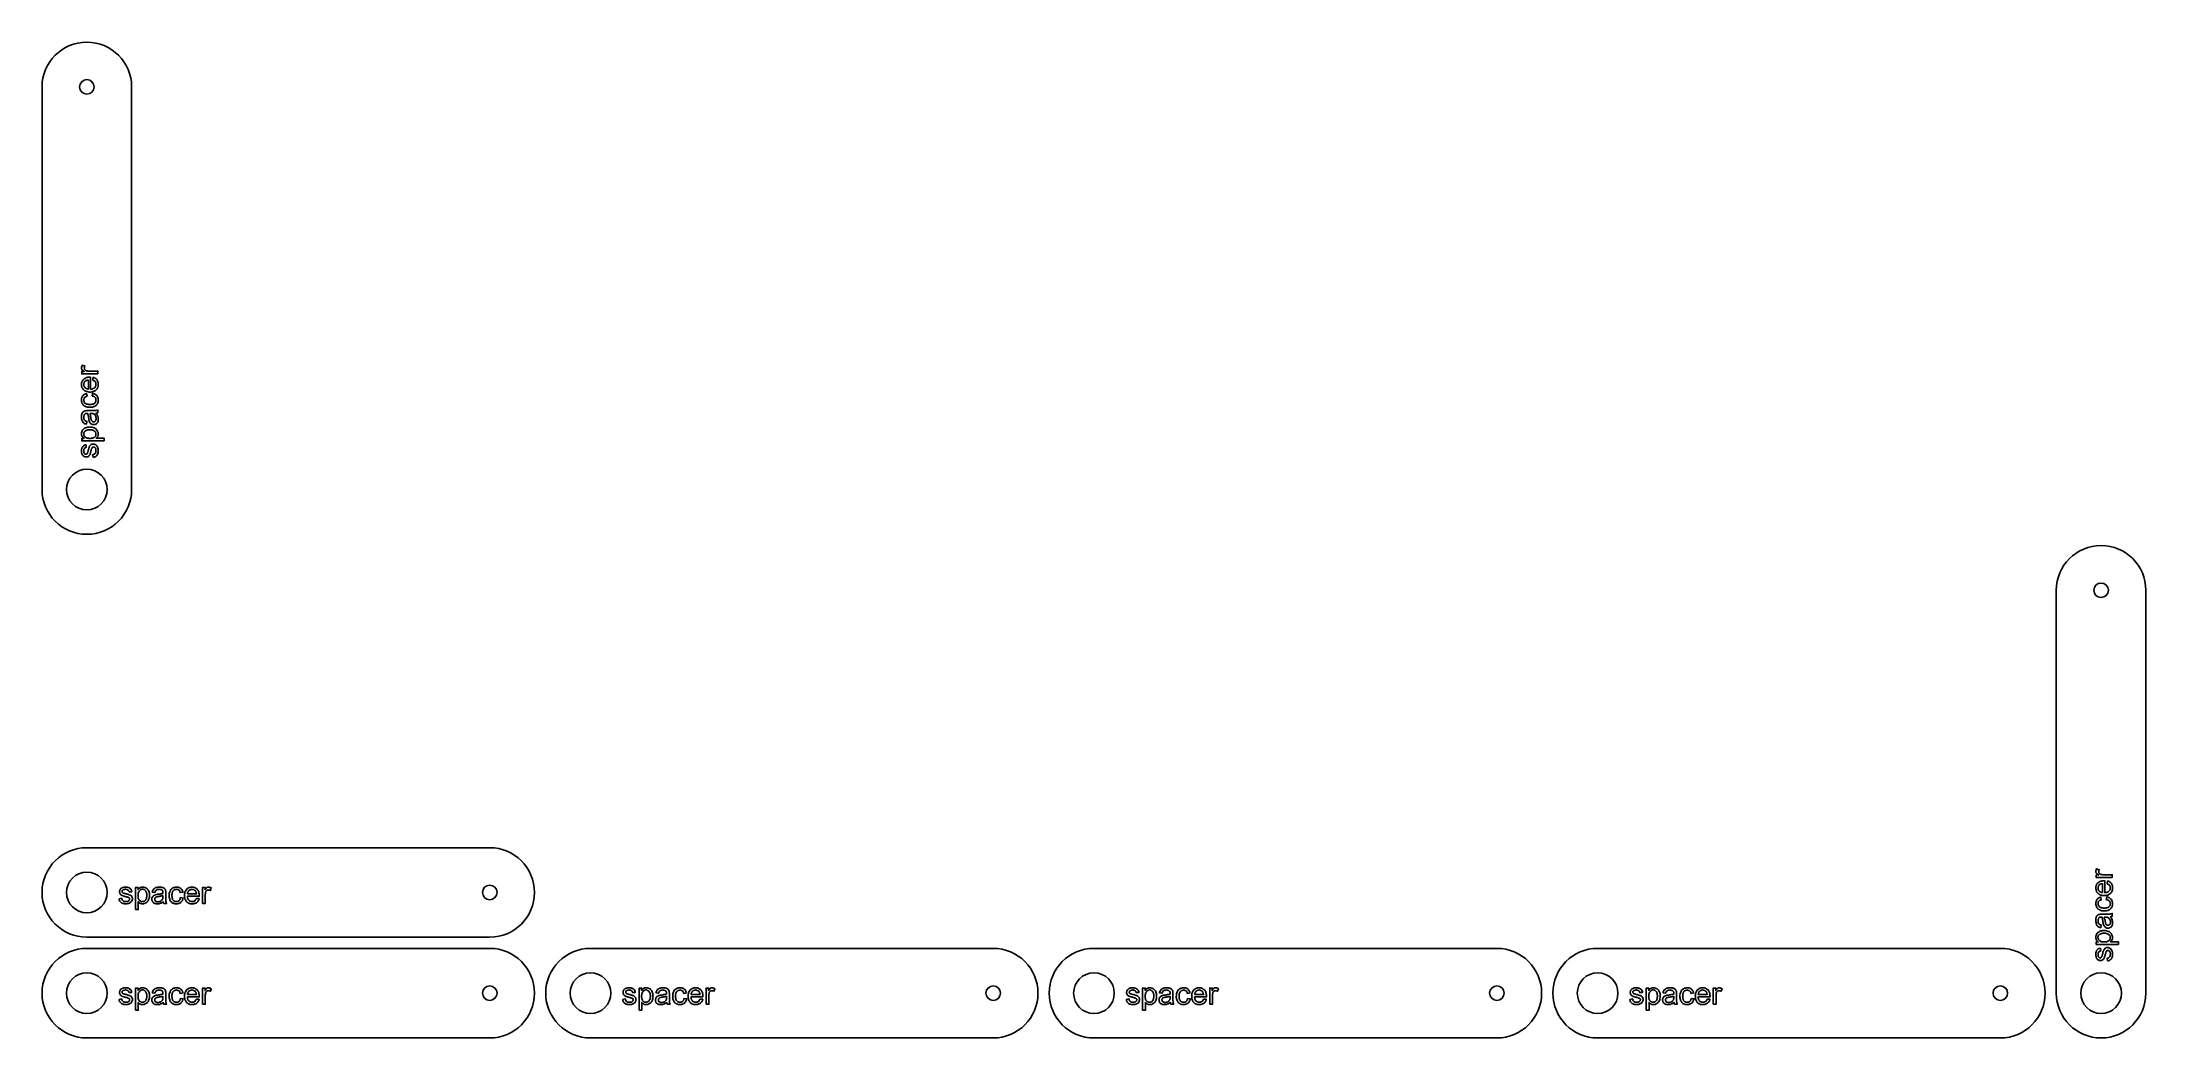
# Model space of a CAD drawing. Header units: millimetres. Extents: x 18 to 1146, y 18 to 552.
import ezdxf

# ---------------------------------------------------------------- set-up
doc = ezdxf.new("R2010")
doc.units = ezdxf.units.MM
doc.layers.add('cut', color=5, linetype='Continuous', true_color=0x0000ff)
doc.layers.add('line engraving', color=1, linetype='Continuous', true_color=0xff0000)

msp = doc.modelspace()

# ---------------------------------------------------------------- linework, layer by layer
at = {"layer": 'cut', "color": 5, "true_color": 0x0000ff}
for points in [[(18, 312, 1), (66, 312), (66, 527.9, 0.999274), (18, 527.9)], [(1097.8, 42, 1), (1145.8, 42), (1145.8, 258, 0.999274), (1097.8, 258)], [(42, 120, 1), (42, 72), (258, 72, 0.999274), (258, 120)], [(42, 66, 1), (42, 18), (258, 18, 0.999274), (258, 66)], [(312, 66, 1), (312, 18), (527.9, 18, 0.999274), (527.9, 66)], [(581.9, 66, 1), (581.9, 18), (797.9, 18, 0.999274), (797.9, 66)], [(851.9, 66, 1), (851.9, 18), (1067.8, 18, 0.999274), (1067.8, 66)]]:
    msp.add_lwpolyline(points, format="xyb", close=True, dxfattribs=at)
for centre, radius in [((42, 527.9), 3.9), ((42, 312), 10.9), ((1121.8, 258), 3.9), ((42, 96), 10.9), ((258, 96), 3.9), ((42, 42), 10.9), ((258, 42), 3.9), ((312, 42), 10.9), ((527.9, 42), 3.9), ((581.9, 42), 10.9), ((797.9, 42), 3.9), ((851.9, 42), 10.9), ((1067.8, 42), 3.9), ((1121.8, 42), 10.9)]:
    msp.add_circle(centre, radius, dxfattribs=at)
at = {"layer": 'line engraving', "color": 1, "true_color": 0xff0000}
for points in [[(47.9, 374), (39.3, 374), (39.3, 375.3), (40.6, 375.3), (40.2, 375.6), (39.9, 375.8), (39.6, 376), (39.4, 376.2), (39.3, 376.5), (39.2, 376.7), (39.2, 376.9), (39.1, 377.2), (39.2, 377.5), (39.3, 377.9), (39.4, 378.3), (39.6, 378.7), (41, 378.2), (40.8, 377.9), (40.7, 377.6), (40.7, 377.4), (40.6, 377.1), (40.7, 376.9), (40.7, 376.6), (40.8, 376.4), (40.9, 376.2), (41.1, 376.1), (41.3, 375.9), (41.5, 375.8), (41.7, 375.7), (42.1, 375.6), (42.5, 375.5), (43, 375.5), (43.4, 375.5), (47.9, 375.5), (47.9, 374)], [(45.2, 370.7), (45.3, 372.2), (45.7, 372.1), (46, 372), (46.3, 371.8), (46.5, 371.7), (46.8, 371.5), (47, 371.3), (47.2, 371.1), (47.4, 370.9), (47.6, 370.6), (47.7, 370.4), (47.8, 370.1), (47.9, 369.8), (48, 369.5), (48.1, 369.1), (48.1, 368.8), (48.1, 368.4), (48.1, 368), (48.1, 367.5), (48, 367.1), (47.8, 366.7), (47.7, 366.4), (47.5, 366), (47.2, 365.7), (47, 365.4), (46.7, 365.2), (46.3, 364.9), (46, 364.7), (45.6, 364.6), (45.1, 364.5), (44.7, 364.4), (44.2, 364.3), (43.7, 364.3), (43.2, 364.3), (42.7, 364.4), (42.2, 364.5), (41.8, 364.6), (41.4, 364.8), (41, 364.9), (40.7, 365.2), (40.3, 365.4), (40.1, 365.7), (39.8, 366), (39.6, 366.4), (39.4, 366.7), (39.3, 367.1), (39.2, 367.5), (39.2, 367.9), (39.1, 368.3), (39.2, 368.8), (39.2, 369.2), (39.3, 369.5), (39.4, 369.9), (39.6, 370.2), (39.8, 370.6), (40, 370.9), (40.3, 371.1), (40.6, 371.4), (41, 371.6), (41.3, 371.8), (41.7, 372), (42.2, 372.1), (42.6, 372.2), (43.1, 372.2), (43.6, 372.2), (43.7, 372.2), (43.8, 372.2), (43.9, 372.2), (44, 372.2), (44, 365.8), (44.3, 365.9), (44.7, 365.9), (45, 366), (45.3, 366.1), (45.5, 366.2), (45.8, 366.3), (46, 366.5), (46.2, 366.6), (46.4, 366.8), (46.5, 367), (46.6, 367.2), (46.7, 367.4), (46.8, 367.7), (46.9, 367.9), (46.9, 368.2), (46.9, 368.4), (46.9, 368.8), (46.8, 369.2), (46.7, 369.5), (46.5, 369.8), (46.3, 370.1), (46, 370.3), (45.6, 370.5), (45.2, 370.7)], [(44.8, 362.1), (45, 363.6), (45.3, 363.5), (45.7, 363.4), (46, 363.3), (46.3, 363.1), (46.6, 363), (46.8, 362.8), (47.1, 362.6), (47.3, 362.4), (47.5, 362.1), (47.7, 361.8), (47.8, 361.6), (47.9, 361.3), (48, 361), (48.1, 360.7), (48.1, 360.3), (48.1, 360), (48.1, 359.6), (48.1, 359.1), (48, 358.8), (47.8, 358.4), (47.7, 358), (47.5, 357.7), (47.2, 357.4), (47, 357.1), (46.7, 356.9), (46.3, 356.7), (46, 356.5), (45.6, 356.3), (45.1, 356.2), (44.7, 356.1), (44.2, 356.1), (43.7, 356.1), (43, 356.1), (42.4, 356.2), (41.8, 356.3), (41.2, 356.5), (41, 356.7), (40.7, 356.8), (40.5, 356.9), (40.3, 357.1), (40.1, 357.3), (40, 357.5), (39.8, 357.7), (39.7, 357.9), (39.4, 358.4), (39.3, 358.9), (39.2, 359.4), (39.1, 360), (39.2, 360.3), (39.2, 360.7), (39.2, 361), (39.3, 361.3), (39.4, 361.5), (39.5, 361.8), (39.7, 362), (39.9, 362.3), (40, 362.5), (40.2, 362.7), (40.5, 362.9), (40.7, 363), (41, 363.1), (41.2, 363.3), (41.5, 363.3), (41.9, 363.4), (42.1, 362), (41.7, 361.9), (41.3, 361.7), (41, 361.5), (40.8, 361.3), (40.6, 361), (40.5, 360.7), (40.4, 360.4), (40.3, 360), (40.4, 359.8), (40.4, 359.5), (40.5, 359.3), (40.5, 359.1), (40.6, 358.8), (40.8, 358.6), (40.9, 358.4), (41.1, 358.3), (41.3, 358.1), (41.6, 358), (41.9, 357.8), (42.1, 357.7), (42.5, 357.7), (42.8, 357.6), (43.2, 357.6), (43.6, 357.6), (44, 357.6), (44.4, 357.6), (44.8, 357.7), (45.1, 357.7), (45.4, 357.8), (45.7, 357.9), (45.9, 358.1), (46.1, 358.2), (46.3, 358.4), (46.5, 358.6), (46.6, 358.8), (46.7, 359), (46.8, 359.2), (46.9, 359.5), (46.9, 359.7), (46.9, 360), (46.9, 360.4), (46.8, 360.8), (46.6, 361.1), (46.4, 361.4), (46.3, 361.5), (46.1, 361.7), (45.9, 361.8), (45.7, 361.9), (45.5, 362), (45.3, 362), (45, 362.1), (44.8, 362.1)], [(42.8, 365.9), (42.8, 370.7), (42.5, 370.7), (42.3, 370.6), (42.1, 370.6), (41.9, 370.5), (41.7, 370.4), (41.5, 370.4), (41.3, 370.3), (41.2, 370.2), (41, 370), (40.8, 369.8), (40.7, 369.6), (40.6, 369.4), (40.5, 369.1), (40.4, 368.9), (40.4, 368.6), (40.3, 368.3), (40.4, 368.1), (40.4, 367.9), (40.4, 367.6), (40.5, 367.4), (40.6, 367.2), (40.7, 367), (40.9, 366.8), (41, 366.7), (41.2, 366.5), (41.4, 366.4), (41.6, 366.2), (41.8, 366.1), (42, 366), (42.3, 366), (42.5, 365.9), (42.8, 365.9)], [(46.9, 352.9), (47.2, 352.5), (47.5, 352.1), (47.7, 351.7), (47.8, 351.4), (48, 351), (48.1, 350.6), (48.1, 350.2), (48.1, 349.7), (48.1, 349.4), (48.1, 349.1), (48, 348.8), (48, 348.5), (47.9, 348.2), (47.7, 348), (47.6, 347.8), (47.4, 347.6), (47.3, 347.4), (47.1, 347.2), (46.9, 347.1), (46.6, 347), (46.4, 346.9), (46.2, 346.9), (45.9, 346.8), (45.7, 346.8), (45.4, 346.8), (45.1, 346.9), (44.8, 347), (44.5, 347.1), (44.3, 347.3), (44, 347.4), (43.8, 347.6), (43.7, 347.9), (43.5, 348.1), (43.4, 348.3), (43.3, 348.6), (43.2, 348.9), (43.1, 349.1), (43.1, 349.4), (43, 349.8), (43, 350.2), (42.9, 350.6), (42.9, 351), (42.8, 351.4), (42.7, 351.7), (42.7, 352), (42.6, 352.3), (42.5, 352.6), (42.5, 352.8), (42.3, 352.8), (42.2, 352.8), (42.2, 352.8), (42.1, 352.8), (41.9, 352.8), (41.7, 352.8), (41.5, 352.7), (41.3, 352.7), (41.2, 352.6), (41.1, 352.6), (40.9, 352.5), (40.8, 352.4), (40.7, 352.2), (40.6, 352.1), (40.5, 351.9), (40.5, 351.7), (40.4, 351.5), (40.4, 351.2), (40.4, 351), (40.3, 350.7), (40.4, 350.5), (40.4, 350.2), (40.4, 350), (40.4, 349.8), (40.5, 349.7), (40.6, 349.5), (40.6, 349.3), (40.7, 349.2), (40.9, 349), (41.2, 348.8), (41.6, 348.6), (42, 348.5), (41.8, 347.1), (41.4, 347.2), (41, 347.3), (40.6, 347.5), (40.3, 347.7), (40, 347.9), (39.8, 348.2), (39.6, 348.6), (39.4, 349), (39.3, 349.4), (39.2, 349.9), (39.2, 350.4), (39.1, 350.9), (39.2, 351.5), (39.2, 351.9), (39.3, 352.4), (39.4, 352.7), (39.5, 353), (39.7, 353.3), (39.9, 353.6), (40.1, 353.7), (40.3, 353.9), (40.5, 354), (40.8, 354.1), (41, 354.2), (41.3, 354.2), (41.6, 354.2), (41.9, 354.3), (42.4, 354.3), (44.3, 354.3), (44.8, 354.3), (45.3, 354.3), (45.6, 354.3), (46, 354.3), (46.3, 354.3), (46.5, 354.3), (46.7, 354.3), (46.9, 354.4), (47.2, 354.4), (47.4, 354.5), (47.7, 354.6), (47.9, 354.7), (47.9, 353.2), (47.7, 353.1), (47.4, 353), (47.2, 353), (46.9, 352.9)], [(43.6, 352.8), (43.7, 352.6), (43.8, 352.3), (43.8, 352.1), (43.9, 351.8), (44, 351.5), (44, 351.2), (44.1, 350.8), (44.2, 350.4), (44.2, 350), (44.3, 349.6), (44.4, 349.4), (44.5, 349.1), (44.5, 349), (44.7, 348.8), (44.8, 348.7), (44.9, 348.6), (45.1, 348.5), (45.3, 348.4), (45.4, 348.4), (45.6, 348.4), (45.9, 348.4), (46.2, 348.5), (46.4, 348.6), (46.6, 348.8), (46.8, 349.1), (46.9, 349.3), (47, 349.7), (47, 350.1), (47, 350.5), (46.9, 350.9), (46.8, 351.3), (46.6, 351.6), (46.4, 351.9), (46.2, 352.2), (45.9, 352.4), (45.6, 352.6), (45.3, 352.7), (45, 352.7), (44.6, 352.8), (44.2, 352.8), (43.6, 352.8)], [(51.2, 338.1), (39.3, 338.1), (39.3, 339.4), (40.5, 339.4), (40.1, 339.7), (39.9, 339.9), (39.7, 340.2), (39.5, 340.5), (39.3, 340.8), (39.2, 341.1), (39.2, 341.5), (39.1, 341.9), (39.2, 342.4), (39.3, 342.9), (39.5, 343.4), (39.7, 343.9), (40, 344.2), (40.4, 344.6), (40.8, 344.9), (41.3, 345.1), (41.8, 345.3), (42.4, 345.4), (43, 345.5), (43.6, 345.6), (44.2, 345.5), (44.8, 345.4), (45.4, 345.3), (45.9, 345.1), (46.2, 345), (46.4, 344.8), (46.7, 344.7), (46.9, 344.5), (47.1, 344.3), (47.2, 344.1), (47.4, 343.9), (47.6, 343.7), (47.8, 343.2), (48, 342.8), (48.1, 342.3), (48.1, 341.8), (48.1, 341.5), (48, 341.1), (48, 340.8), (47.8, 340.5), (47.7, 340.2), (47.5, 340), (47.3, 339.7), (47, 339.5), (51.2, 339.5), (51.2, 338.1)], [(43.7, 339.4), (44.1, 339.4), (44.5, 339.5), (44.8, 339.5), (45.1, 339.6), (45.4, 339.7), (45.7, 339.8), (45.9, 339.9), (46.1, 340.1), (46.3, 340.3), (46.5, 340.4), (46.6, 340.6), (46.7, 340.8), (46.8, 341), (46.9, 341.2), (46.9, 341.5), (46.9, 341.7), (46.9, 341.9), (46.9, 342.2), (46.8, 342.4), (46.7, 342.6), (46.6, 342.8), (46.5, 343), (46.3, 343.2), (46.1, 343.4), (45.9, 343.5), (45.6, 343.7), (45.4, 343.8), (45.1, 343.9), (44.7, 344), (44.4, 344), (44, 344.1), (43.6, 344.1), (43.2, 344.1), (42.8, 344), (42.4, 344), (42.1, 343.9), (41.8, 343.8), (41.6, 343.7), (41.3, 343.5), (41.1, 343.4), (40.9, 343.2), (40.7, 343), (40.6, 342.8), (40.5, 342.6), (40.4, 342.4), (40.3, 342.2), (40.3, 342), (40.3, 341.8), (40.3, 341.5), (40.3, 341.3), (40.4, 341.1), (40.5, 340.9), (40.6, 340.7), (40.8, 340.5), (41, 340.3), (41.2, 340.1), (41.4, 340), (41.6, 339.8), (41.9, 339.7), (42.2, 339.6), (42.5, 339.5), (42.9, 339.5), (43.3, 339.4), (43.7, 339.4)], [(45.4, 329.2), (45.1, 330.7), (45.5, 330.8), (45.9, 330.9), (46.2, 331.1), (46.5, 331.3), (46.7, 331.6), (46.8, 332), (46.9, 332.4), (46.9, 332.9), (46.9, 333.1), (46.9, 333.4), (46.9, 333.6), (46.8, 333.8), (46.8, 333.9), (46.7, 334.1), (46.6, 334.2), (46.5, 334.4), (46.3, 334.6), (46.1, 334.7), (45.8, 334.8), (45.6, 334.9), (45.3, 334.8), (45.1, 334.8), (44.9, 334.6), (44.8, 334.4), (44.7, 334.3), (44.7, 334.2), (44.6, 334.1), (44.6, 333.9), (44.5, 333.7), (44.4, 333.5), (44.4, 333.2), (44.3, 332.9), (44.2, 332.6), (44.1, 332.2), (44, 331.9), (43.9, 331.6), (43.8, 331.3), (43.7, 331.1), (43.7, 330.9), (43.6, 330.7), (43.4, 330.4), (43.2, 330.2), (43, 330), (42.8, 329.8), (42.5, 329.6), (42.2, 329.5), (41.9, 329.5), (41.6, 329.5), (41.3, 329.5), (41.1, 329.5), (40.8, 329.6), (40.6, 329.7), (40.3, 329.9), (40.1, 330), (39.9, 330.2), (39.7, 330.4), (39.6, 330.6), (39.5, 330.8), (39.4, 331.1), (39.3, 331.4), (39.2, 331.7), (39.2, 332), (39.2, 332.3), (39.1, 332.6), (39.2, 333.1), (39.2, 333.6), (39.3, 334), (39.4, 334.4), (39.6, 334.8), (39.8, 335.1), (40, 335.3), (40.2, 335.5), (40.5, 335.7), (40.8, 335.8), (41.2, 336), (41.6, 336), (41.7, 334.6), (41.4, 334.5), (41.2, 334.4), (40.9, 334.3), (40.7, 334.1), (40.6, 333.8), (40.4, 333.5), (40.4, 333.1), (40.3, 332.7), (40.3, 332.5), (40.4, 332.3), (40.4, 332.1), (40.4, 331.9), (40.5, 331.7), (40.5, 331.6), (40.6, 331.4), (40.7, 331.3), (40.8, 331.1), (41, 331), (41.2, 330.9), (41.4, 330.9), (41.6, 330.9), (41.7, 330.9), (41.8, 331), (42, 331.1), (42.1, 331.2), (42.2, 331.3), (42.3, 331.4), (42.3, 331.6), (42.4, 331.7), (42.4, 331.8), (42.4, 331.9), (42.5, 332), (42.5, 332.2), (42.6, 332.4), (42.7, 332.6), (42.7, 332.9), (42.8, 333.3), (42.9, 333.6), (43, 333.9), (43.1, 334.2), (43.2, 334.5), (43.3, 334.7), (43.3, 334.9), (43.4, 335.1), (43.5, 335.3), (43.7, 335.6), (43.9, 335.8), (44.2, 336), (44.4, 336.2), (44.7, 336.3), (45, 336.3), (45.4, 336.4), (45.8, 336.3), (46.1, 336.3), (46.5, 336.1), (46.8, 335.9), (47.1, 335.7), (47.3, 335.4), (47.6, 335.1), (47.8, 334.7), (47.9, 334.3), (48, 333.9), (48.1, 333.4), (48.1, 332.9), (48.1, 332.5), (48.1, 332.1), (48, 331.8), (47.9, 331.4), (47.9, 331.1), (47.7, 330.8), (47.6, 330.6), (47.4, 330.3), (47.2, 330.1), (47, 329.9), (46.8, 329.8), (46.6, 329.6), (46.3, 329.5), (46, 329.4), (45.7, 329.3), (45.4, 329.2)], [(1127.8, 104), (1119.2, 104), (1119.2, 105.4), (1120.5, 105.4), (1120.1, 105.6), (1119.7, 105.8), (1119.5, 106.1), (1119.3, 106.3), (1119.1, 106.5), (1119, 106.7), (1119, 107), (1119, 107.2), (1119, 107.6), (1119.1, 108), (1119.2, 108.3), (1119.4, 108.7), (1120.8, 108.2), (1120.7, 107.9), (1120.6, 107.7), (1120.5, 107.4), (1120.5, 107.1), (1120.5, 106.9), (1120.6, 106.7), (1120.6, 106.5), (1120.8, 106.3), (1120.9, 106.1), (1121.1, 106), (1121.3, 105.8), (1121.6, 105.7), (1122, 105.6), (1122.4, 105.6), (1122.8, 105.5), (1123.3, 105.5), (1127.8, 105.5), (1127.8, 104)], [(1125, 100.7), (1125.2, 102.2), (1125.5, 102.1), (1125.8, 102), (1126.1, 101.9), (1126.4, 101.7), (1126.6, 101.5), (1126.8, 101.4), (1127, 101.1), (1127.2, 100.9), (1127.4, 100.7), (1127.5, 100.4), (1127.7, 100.1), (1127.8, 99.8), (1127.9, 99.5), (1127.9, 99.2), (1127.9, 98.8), (1128, 98.5), (1127.9, 98), (1127.9, 97.6), (1127.8, 97.1), (1127.7, 96.8), (1127.5, 96.4), (1127.3, 96.1), (1127.1, 95.8), (1126.8, 95.5), (1126.5, 95.2), (1126.2, 95), (1125.8, 94.8), (1125.4, 94.6), (1125, 94.5), (1124.5, 94.4), (1124, 94.4), (1123.5, 94.4), (1123, 94.4), (1122.5, 94.4), (1122, 94.5), (1121.6, 94.6), (1121.2, 94.8), (1120.8, 95), (1120.5, 95.2), (1120.2, 95.5), (1119.9, 95.8), (1119.6, 96.1), (1119.4, 96.4), (1119.3, 96.8), (1119.1, 97.1), (1119.1, 97.5), (1119, 97.9), (1119, 98.4), (1119, 98.8), (1119, 99.2), (1119.1, 99.6), (1119.3, 99.9), (1119.4, 100.3), (1119.6, 100.6), (1119.9, 100.9), (1120.1, 101.2), (1120.5, 101.4), (1120.8, 101.7), (1121.2, 101.9), (1121.6, 102), (1122, 102.1), (1122.4, 102.2), (1122.9, 102.3), (1123.4, 102.3), (1123.5, 102.3), (1123.6, 102.3), (1123.7, 102.3), (1123.8, 102.3), (1123.8, 95.9), (1124.2, 95.9), (1124.5, 95.9), (1124.8, 96), (1125.1, 96.1), (1125.3, 96.2), (1125.6, 96.3), (1125.8, 96.5), (1126, 96.7), (1126.2, 96.9), (1126.3, 97), (1126.5, 97.3), (1126.6, 97.5), (1126.7, 97.7), (1126.7, 97.9), (1126.7, 98.2), (1126.8, 98.5), (1126.7, 98.8), (1126.7, 99.2), (1126.5, 99.5), (1126.3, 99.8), (1126.1, 100.1), (1125.8, 100.3), (1125.4, 100.5), (1125, 100.7)], [(59.3, 92.6), (60.7, 92.9), (60.8, 92.5), (60.9, 92.1), (61.1, 91.8), (61.4, 91.5), (61.7, 91.3), (62, 91.2), (62.5, 91.1), (62.9, 91.1), (63.2, 91.1), (63.4, 91.1), (63.6, 91.1), (63.8, 91.2), (64, 91.2), (64.1, 91.3), (64.3, 91.4), (64.4, 91.5), (64.6, 91.7), (64.8, 91.9), (64.9, 92.2), (64.9, 92.4), (64.9, 92.7), (64.8, 92.9), (64.7, 93.1), (64.5, 93.2), (64.4, 93.3), (64.3, 93.3), (64.1, 93.4), (64, 93.4), (63.8, 93.5), (63.5, 93.6), (63.3, 93.6), (63, 93.7), (62.6, 93.8), (62.2, 93.9), (61.9, 94), (61.6, 94.1), (61.4, 94.2), (61.1, 94.3), (60.9, 94.3), (60.8, 94.4), (60.5, 94.6), (60.2, 94.8), (60, 95), (59.8, 95.2), (59.7, 95.5), (59.6, 95.8), (59.5, 96.1), (59.5, 96.4), (59.5, 96.7), (59.6, 96.9), (59.7, 97.2), (59.8, 97.4), (59.9, 97.7), (60.1, 97.9), (60.3, 98.1), (60.5, 98.3), (60.7, 98.4), (60.9, 98.5), (61.1, 98.6), (61.4, 98.7), (61.7, 98.8), (62, 98.8), (62.3, 98.8), (62.7, 98.9), (63.2, 98.8), (63.6, 98.8), (64.1, 98.7), (64.4, 98.6), (64.8, 98.4), (65.1, 98.2), (65.4, 98), (65.6, 97.8), (65.7, 97.5), (65.9, 97.2), (66, 96.8), (66.1, 96.4), (64.7, 96.3), (64.6, 96.6), (64.5, 96.8), (64.3, 97.1), (64.1, 97.3), (63.8, 97.4), (63.5, 97.6), (63.2, 97.6), (62.8, 97.7), (62.5, 97.7), (62.3, 97.6), (62.1, 97.6), (61.9, 97.6), (61.7, 97.5), (61.6, 97.5), (61.5, 97.4), (61.3, 97.3), (61.2, 97.2), (61, 97), (60.9, 96.8), (60.9, 96.6), (60.9, 96.4), (61, 96.3), (61, 96.2), (61.1, 96), (61.2, 95.9), (61.3, 95.8), (61.5, 95.7), (61.7, 95.7), (61.7, 95.6), (61.8, 95.6), (61.9, 95.6), (62.1, 95.5), (62.3, 95.5), (62.5, 95.4), (62.7, 95.3), (62.9, 95.3), (63.3, 95.2), (63.7, 95.1), (64, 95), (64.3, 94.9), (64.5, 94.8), (64.7, 94.7), (64.9, 94.7), (65.1, 94.6), (65.4, 94.5), (65.6, 94.3), (65.9, 94.1), (66.1, 93.8), (66.2, 93.6), (66.3, 93.3), (66.4, 93), (66.4, 92.6), (66.4, 92.2), (66.3, 91.9), (66.2, 91.5), (66, 91.2), (65.7, 90.9), (65.5, 90.7), (65.1, 90.4), (64.8, 90.2), (64.3, 90.1), (63.9, 90), (63.4, 89.9), (62.9, 89.9), (62.5, 89.9), (62.2, 89.9), (61.8, 90), (61.5, 90.1), (61.2, 90.1), (60.9, 90.3), (60.6, 90.4), (60.4, 90.6), (60.2, 90.8), (60, 91), (59.8, 91.2), (59.7, 91.4), (59.5, 91.7), (59.4, 92), (59.3, 92.3), (59.3, 92.6)], [(68.1, 86.8), (68.1, 98.7), (69.5, 98.7), (69.5, 97.5), (69.7, 97.9), (70, 98.1), (70.2, 98.3), (70.5, 98.5), (70.8, 98.7), (71.2, 98.8), (71.5, 98.8), (72, 98.9), (72.5, 98.8), (73, 98.7), (73.5, 98.5), (73.9, 98.3), (74.3, 98), (74.6, 97.6), (74.9, 97.2), (75.2, 96.7), (75.4, 96.2), (75.5, 95.6), (75.6, 95), (75.6, 94.4), (75.6, 93.8), (75.5, 93.2), (75.3, 92.6), (75.1, 92.1), (75, 91.8), (74.9, 91.6), (74.7, 91.3), (74.5, 91.1), (74.4, 90.9), (74.2, 90.8), (74, 90.6), (73.7, 90.4), (73.3, 90.2), (72.8, 90), (72.3, 89.9), (71.8, 89.9), (71.5, 89.9), (71.2, 90), (70.8, 90), (70.5, 90.2), (70.3, 90.3), (70, 90.5), (69.8, 90.7), (69.6, 91), (69.6, 86.8), (68.1, 86.8)], [(69.5, 94.3), (69.5, 93.9), (69.5, 93.5), (69.5, 93.2), (69.6, 92.9), (69.7, 92.6), (69.8, 92.3), (70, 92.1), (70.1, 91.9), (70.3, 91.7), (70.5, 91.5), (70.7, 91.4), (70.9, 91.3), (71.1, 91.2), (71.3, 91.1), (71.5, 91.1), (71.7, 91.1), (72, 91.1), (72.2, 91.1), (72.4, 91.2), (72.7, 91.3), (72.9, 91.4), (73, 91.5), (73.2, 91.7), (73.4, 91.9), (73.6, 92.1), (73.7, 92.4), (73.8, 92.6), (73.9, 92.9), (74, 93.3), (74.1, 93.6), (74.1, 94), (74.1, 94.4), (74.1, 94.8), (74.1, 95.2), (74, 95.6), (73.9, 95.9), (73.8, 96.2), (73.7, 96.4), (73.6, 96.7), (73.4, 96.9), (73.3, 97.1), (73.1, 97.3), (72.9, 97.4), (72.7, 97.5), (72.5, 97.6), (72.3, 97.7), (72, 97.7), (71.8, 97.7), (71.6, 97.7), (71.4, 97.7), (71.1, 97.6), (70.9, 97.5), (70.7, 97.4), (70.5, 97.2), (70.4, 97), (70.2, 96.8), (70, 96.6), (69.9, 96.4), (69.7, 96.1), (69.6, 95.8), (69.6, 95.5), (69.5, 95.1), (69.5, 94.7), (69.5, 94.3)], [(83, 91.1), (82.6, 90.8), (82.2, 90.5), (81.8, 90.3), (81.4, 90.2), (81, 90), (80.6, 89.9), (80.2, 89.9), (79.8, 89.9), (79.4, 89.9), (79.1, 89.9), (78.8, 90), (78.5, 90), (78.3, 90.1), (78, 90.3), (77.8, 90.4), (77.6, 90.6), (77.4, 90.7), (77.3, 90.9), (77.2, 91.1), (77, 91.4), (77, 91.6), (76.9, 91.8), (76.9, 92.1), (76.9, 92.3), (76.9, 92.6), (76.9, 92.9), (77, 93.2), (77.1, 93.5), (77.3, 93.7), (77.5, 94), (77.7, 94.2), (77.9, 94.3), (78.1, 94.5), (78.4, 94.6), (78.7, 94.7), (78.9, 94.8), (79.2, 94.9), (79.5, 94.9), (79.8, 95), (80.2, 95), (80.7, 95.1), (81.1, 95.1), (81.4, 95.2), (81.8, 95.3), (82.1, 95.3), (82.4, 95.4), (82.6, 95.5), (82.8, 95.5), (82.8, 95.7), (82.8, 95.8), (82.8, 95.8), (82.8, 95.9), (82.8, 96.1), (82.8, 96.3), (82.8, 96.5), (82.7, 96.7), (82.7, 96.8), (82.6, 96.9), (82.5, 97.1), (82.4, 97.2), (82.3, 97.3), (82.1, 97.4), (81.9, 97.5), (81.7, 97.5), (81.5, 97.6), (81.3, 97.6), (81, 97.6), (80.8, 97.7), (80.5, 97.6), (80.3, 97.6), (80.1, 97.6), (79.9, 97.6), (79.7, 97.5), (79.5, 97.4), (79.4, 97.4), (79.3, 97.3), (79, 97.1), (78.8, 96.8), (78.7, 96.4), (78.5, 96), (77.1, 96.2), (77.2, 96.6), (77.4, 97), (77.5, 97.4), (77.7, 97.7), (78, 98), (78.3, 98.2), (78.6, 98.4), (79, 98.6), (79.5, 98.7), (79.9, 98.8), (80.4, 98.8), (81, 98.9), (81.5, 98.8), (82, 98.8), (82.4, 98.7), (82.8, 98.6), (83.1, 98.5), (83.4, 98.3), (83.6, 98.1), (83.8, 97.9), (83.9, 97.7), (84.1, 97.5), (84.2, 97.2), (84.2, 97), (84.3, 96.7), (84.3, 96.4), (84.3, 96.1), (84.3, 95.6), (84.3, 93.7), (84.3, 93.2), (84.3, 92.7), (84.3, 92.4), (84.3, 92), (84.3, 91.7), (84.4, 91.5), (84.4, 91.3), (84.4, 91.1), (84.5, 90.8), (84.5, 90.6), (84.6, 90.3), (84.8, 90.1), (83.2, 90.1), (83.1, 90.3), (83.1, 90.6), (83, 90.8), (83, 91.1)], [(82.8, 94.4), (82.6, 94.3), (82.4, 94.2), (82.1, 94.2), (81.8, 94.1), (81.5, 94), (81.2, 94), (80.8, 93.9), (80.5, 93.8), (80, 93.8), (79.7, 93.7), (79.4, 93.6), (79.2, 93.5), (79, 93.5), (78.9, 93.3), (78.7, 93.2), (78.6, 93.1), (78.5, 92.9), (78.5, 92.7), (78.4, 92.6), (78.4, 92.4), (78.4, 92.1), (78.5, 91.8), (78.7, 91.6), (78.8, 91.4), (79.1, 91.2), (79.4, 91.1), (79.7, 91), (80.1, 91), (80.5, 91), (80.9, 91.1), (81.3, 91.2), (81.6, 91.4), (81.9, 91.6), (82.2, 91.8), (82.4, 92.1), (82.6, 92.4), (82.7, 92.7), (82.8, 93), (82.8, 93.4), (82.8, 93.8), (82.8, 94.4)], [(92.2, 93.2), (93.6, 93), (93.5, 92.7), (93.4, 92.3), (93.3, 92), (93.2, 91.7), (93, 91.4), (92.8, 91.2), (92.6, 90.9), (92.4, 90.7), (92.2, 90.5), (91.9, 90.3), (91.6, 90.2), (91.3, 90.1), (91, 90), (90.7, 89.9), (90.4, 89.9), (90, 89.9), (89.6, 89.9), (89.2, 89.9), (88.8, 90), (88.4, 90.2), (88.1, 90.3), (87.8, 90.5), (87.5, 90.8), (87.2, 91), (86.9, 91.3), (86.7, 91.7), (86.5, 92), (86.4, 92.4), (86.3, 92.9), (86.2, 93.3), (86.1, 93.8), (86.1, 94.3), (86.1, 95), (86.2, 95.6), (86.4, 96.2), (86.6, 96.8), (86.7, 97), (86.8, 97.3), (87, 97.5), (87.2, 97.7), (87.3, 97.9), (87.5, 98), (87.8, 98.2), (88, 98.3), (88.5, 98.6), (89, 98.7), (89.5, 98.8), (90, 98.9), (90.4, 98.8), (90.7, 98.8), (91, 98.8), (91.3, 98.7), (91.6, 98.6), (91.8, 98.5), (92.1, 98.3), (92.3, 98.1), (92.5, 98), (92.7, 97.8), (92.9, 97.5), (93.1, 97.3), (93.2, 97), (93.3, 96.8), (93.4, 96.5), (93.5, 96.1), (92, 95.9), (91.9, 96.3), (91.8, 96.7), (91.6, 97), (91.3, 97.2), (91.1, 97.4), (90.8, 97.5), (90.4, 97.6), (90.1, 97.7), (89.8, 97.6), (89.6, 97.6), (89.3, 97.5), (89.1, 97.5), (88.9, 97.4), (88.7, 97.2), (88.5, 97.1), (88.3, 96.9), (88.1, 96.7), (88, 96.4), (87.9, 96.1), (87.8, 95.9), (87.7, 95.5), (87.7, 95.2), (87.6, 94.8), (87.6, 94.4), (87.6, 94), (87.7, 93.6), (87.7, 93.2), (87.8, 92.9), (87.9, 92.6), (88, 92.3), (88.1, 92.1), (88.3, 91.9), (88.4, 91.7), (88.6, 91.5), (88.8, 91.4), (89, 91.3), (89.3, 91.2), (89.5, 91.1), (89.7, 91.1), (90, 91.1), (90.4, 91.1), (90.8, 91.2), (91.1, 91.4), (91.4, 91.6), (91.6, 91.7), (91.7, 91.9), (91.8, 92.1), (91.9, 92.3), (92, 92.5), (92.1, 92.7), (92.1, 93), (92.2, 93.2)], [(100.7, 92.8), (102.2, 92.7), (102.1, 92.3), (102, 92), (101.9, 91.7), (101.7, 91.5), (101.5, 91.2), (101.4, 91), (101.1, 90.8), (100.9, 90.6), (100.7, 90.4), (100.4, 90.3), (100.1, 90.2), (99.8, 90.1), (99.5, 90), (99.2, 89.9), (98.8, 89.9), (98.5, 89.9), (98, 89.9), (97.6, 89.9), (97.1, 90), (96.8, 90.2), (96.4, 90.3), (96.1, 90.5), (95.8, 90.8), (95.5, 91), (95.2, 91.3), (95, 91.7), (94.8, 92), (94.6, 92.4), (94.5, 92.9), (94.4, 93.3), (94.4, 93.8), (94.4, 94.3), (94.4, 94.8), (94.4, 95.3), (94.5, 95.8), (94.6, 96.2), (94.8, 96.6), (95, 97), (95.2, 97.3), (95.5, 97.7), (95.8, 97.9), (96.1, 98.2), (96.4, 98.4), (96.8, 98.6), (97.1, 98.7), (97.5, 98.8), (97.9, 98.8), (98.4, 98.9), (98.8, 98.8), (99.2, 98.8), (99.6, 98.7), (99.9, 98.6), (100.3, 98.4), (100.6, 98.2), (100.9, 98), (101.2, 97.7), (101.4, 97.4), (101.7, 97), (101.9, 96.7), (102, 96.3), (102.1, 95.8), (102.2, 95.4), (102.3, 94.9), (102.3, 94.4), (102.3, 94.3), (102.3, 94.2), (102.3, 94.1), (102.3, 94), (95.9, 94), (95.9, 93.7), (95.9, 93.3), (96, 93), (96.1, 92.7), (96.2, 92.5), (96.3, 92.2), (96.5, 92), (96.7, 91.8), (96.9, 91.6), (97, 91.5), (97.3, 91.4), (97.5, 91.3), (97.7, 91.2), (97.9, 91.1), (98.2, 91.1), (98.5, 91.1), (98.8, 91.1), (99.2, 91.2), (99.5, 91.3), (99.8, 91.5), (100.1, 91.7), (100.3, 92), (100.5, 92.4), (100.7, 92.8)], [(95.9, 95.2), (100.7, 95.2), (100.7, 95.5), (100.7, 95.7), (100.6, 95.9), (100.6, 96.1), (100.5, 96.3), (100.4, 96.5), (100.3, 96.7), (100.2, 96.8), (100, 97), (99.8, 97.2), (99.6, 97.3), (99.4, 97.4), (99.2, 97.5), (98.9, 97.6), (98.7, 97.6), (98.4, 97.7), (98.1, 97.6), (97.9, 97.6), (97.7, 97.6), (97.5, 97.5), (97.3, 97.4), (97.1, 97.3), (96.9, 97.1), (96.7, 97), (96.5, 96.8), (96.4, 96.6), (96.3, 96.4), (96.2, 96.2), (96.1, 96), (96, 95.7), (96, 95.5), (95.9, 95.2)], [(104, 90.1), (104, 98.7), (105.4, 98.7), (105.4, 97.4), (105.6, 97.8), (105.8, 98.1), (106.1, 98.4), (106.3, 98.6), (106.5, 98.7), (106.7, 98.8), (107, 98.8), (107.2, 98.9), (107.6, 98.8), (108, 98.7), (108.3, 98.6), (108.7, 98.4), (108.2, 97), (107.9, 97.2), (107.7, 97.3), (107.4, 97.3), (107.1, 97.4), (106.9, 97.3), (106.7, 97.3), (106.5, 97.2), (106.3, 97.1), (106.1, 96.9), (106, 96.7), (105.8, 96.5), (105.7, 96.3), (105.6, 95.9), (105.6, 95.5), (105.5, 95), (105.5, 94.6), (105.5, 90.1), (104, 90.1)], [(1124.6, 92.2), (1124.8, 93.6), (1125.2, 93.5), (1125.5, 93.4), (1125.8, 93.3), (1126.1, 93.2), (1126.4, 93), (1126.7, 92.8), (1126.9, 92.6), (1127.1, 92.4), (1127.3, 92.2), (1127.5, 91.9), (1127.6, 91.6), (1127.7, 91.3), (1127.8, 91), (1127.9, 90.7), (1127.9, 90.4), (1128, 90), (1127.9, 89.6), (1127.9, 89.2), (1127.8, 88.8), (1127.7, 88.4), (1127.5, 88.1), (1127.3, 87.8), (1127.1, 87.5), (1126.8, 87.2), (1126.5, 86.9), (1126.2, 86.7), (1125.8, 86.5), (1125.4, 86.4), (1125, 86.3), (1124.5, 86.2), (1124, 86.1), (1123.5, 86.1), (1122.8, 86.1), (1122.2, 86.2), (1121.6, 86.4), (1121.1, 86.6), (1120.8, 86.7), (1120.6, 86.8), (1120.4, 87), (1120.2, 87.2), (1120, 87.3), (1119.8, 87.5), (1119.6, 87.8), (1119.5, 88), (1119.3, 88.5), (1119.1, 89), (1119, 89.5), (1119, 90), (1119, 90.4), (1119, 90.7), (1119.1, 91), (1119.2, 91.3), (1119.3, 91.6), (1119.4, 91.8), (1119.5, 92.1), (1119.7, 92.3), (1119.9, 92.5), (1120.1, 92.7), (1120.3, 92.9), (1120.5, 93.1), (1120.8, 93.2), (1121.1, 93.3), (1121.4, 93.4), (1121.7, 93.5), (1121.9, 92), (1121.5, 91.9), (1121.2, 91.8), (1120.9, 91.6), (1120.6, 91.3), (1120.4, 91.1), (1120.3, 90.8), (1120.2, 90.4), (1120.2, 90.1), (1120.2, 89.8), (1120.2, 89.6), (1120.3, 89.3), (1120.4, 89.1), (1120.5, 88.9), (1120.6, 88.7), (1120.8, 88.5), (1121, 88.3), (1121.2, 88.1), (1121.4, 88), (1121.7, 87.9), (1122, 87.8), (1122.3, 87.7), (1122.7, 87.7), (1123, 87.6), (1123.5, 87.6), (1123.9, 87.6), (1124.3, 87.7), (1124.6, 87.7), (1125, 87.8), (1125.3, 87.9), (1125.5, 88), (1125.8, 88.1), (1126, 88.3), (1126.2, 88.4), (1126.3, 88.6), (1126.5, 88.8), (1126.6, 89), (1126.6, 89.3), (1126.7, 89.5), (1126.7, 89.7), (1126.8, 90), (1126.7, 90.4), (1126.6, 90.8), (1126.5, 91.1), (1126.2, 91.4), (1126.1, 91.6), (1125.9, 91.7), (1125.8, 91.8), (1125.6, 91.9), (1125.4, 92), (1125.1, 92.1), (1124.9, 92.1), (1124.6, 92.2)], [(1122.6, 95.9), (1122.6, 100.7), (1122.4, 100.7), (1122.1, 100.7), (1121.9, 100.6), (1121.7, 100.6), (1121.5, 100.5), (1121.3, 100.4), (1121.2, 100.3), (1121, 100.2), (1120.8, 100), (1120.6, 99.8), (1120.5, 99.6), (1120.4, 99.4), (1120.3, 99.2), (1120.2, 98.9), (1120.2, 98.7), (1120.2, 98.4), (1120.2, 98.1), (1120.2, 97.9), (1120.3, 97.7), (1120.3, 97.5), (1120.4, 97.3), (1120.6, 97.1), (1120.7, 96.9), (1120.8, 96.7), (1121, 96.5), (1121.2, 96.4), (1121.4, 96.3), (1121.6, 96.2), (1121.9, 96.1), (1122.1, 96), (1122.4, 96), (1122.6, 95.9)], [(1126.7, 83), (1127, 82.6), (1127.3, 82.2), (1127.5, 81.8), (1127.7, 81.4), (1127.8, 81), (1127.9, 80.6), (1127.9, 80.2), (1128, 79.8), (1127.9, 79.4), (1127.9, 79.1), (1127.9, 78.8), (1127.8, 78.5), (1127.7, 78.3), (1127.6, 78), (1127.4, 77.8), (1127.3, 77.6), (1127.1, 77.4), (1126.9, 77.3), (1126.7, 77.2), (1126.5, 77), (1126.2, 77), (1126, 76.9), (1125.8, 76.9), (1125.5, 76.9), (1125.2, 76.9), (1124.9, 76.9), (1124.6, 77), (1124.3, 77.1), (1124.1, 77.3), (1123.9, 77.5), (1123.7, 77.7), (1123.5, 77.9), (1123.4, 78.1), (1123.2, 78.4), (1123.1, 78.7), (1123, 78.9), (1123, 79.2), (1122.9, 79.5), (1122.9, 79.8), (1122.8, 80.2), (1122.8, 80.7), (1122.7, 81.1), (1122.6, 81.4), (1122.6, 81.8), (1122.5, 82.1), (1122.4, 82.4), (1122.4, 82.6), (1122.3, 82.8), (1122.2, 82.8), (1122.1, 82.8), (1122, 82.8), (1121.9, 82.8), (1121.7, 82.8), (1121.5, 82.8), (1121.3, 82.8), (1121.2, 82.7), (1121, 82.7), (1120.9, 82.6), (1120.8, 82.5), (1120.7, 82.4), (1120.6, 82.3), (1120.5, 82.1), (1120.4, 81.9), (1120.3, 81.7), (1120.3, 81.5), (1120.2, 81.3), (1120.2, 81), (1120.2, 80.8), (1120.2, 80.5), (1120.2, 80.3), (1120.2, 80.1), (1120.3, 79.9), (1120.3, 79.7), (1120.4, 79.5), (1120.5, 79.4), (1120.5, 79.3), (1120.8, 79), (1121, 78.8), (1121.4, 78.7), (1121.8, 78.5), (1121.6, 77.1), (1121.2, 77.2), (1120.8, 77.4), (1120.4, 77.5), (1120.1, 77.7), (1119.9, 78), (1119.6, 78.3), (1119.4, 78.6), (1119.3, 79), (1119.1, 79.5), (1119.1, 79.9), (1119, 80.4), (1119, 81), (1119, 81.5), (1119, 82), (1119.1, 82.4), (1119.2, 82.8), (1119.4, 83.1), (1119.5, 83.4), (1119.7, 83.6), (1119.9, 83.8), (1120.1, 83.9), (1120.3, 84.1), (1120.6, 84.2), (1120.9, 84.2), (1121.1, 84.3), (1121.4, 84.3), (1121.8, 84.3), (1122.2, 84.3), (1124.2, 84.3), (1124.6, 84.3), (1125.1, 84.3), (1125.5, 84.3), (1125.8, 84.3), (1126.1, 84.3), (1126.4, 84.4), (1126.6, 84.4), (1126.7, 84.4), (1127, 84.5), (1127.3, 84.5), (1127.5, 84.6), (1127.8, 84.8), (1127.8, 83.2), (1127.5, 83.1), (1127.3, 83.1), (1127, 83), (1126.7, 83)], [(1123.4, 82.8), (1123.5, 82.6), (1123.6, 82.4), (1123.7, 82.1), (1123.7, 81.8), (1123.8, 81.5), (1123.9, 81.2), (1123.9, 80.8), (1124, 80.5), (1124.1, 80), (1124.1, 79.7), (1124.2, 79.4), (1124.3, 79.2), (1124.4, 79), (1124.5, 78.9), (1124.6, 78.7), (1124.8, 78.6), (1124.9, 78.5), (1125.1, 78.5), (1125.3, 78.4), (1125.5, 78.4), (1125.7, 78.4), (1126, 78.5), (1126.2, 78.7), (1126.4, 78.8), (1126.6, 79.1), (1126.7, 79.4), (1126.8, 79.7), (1126.8, 80.1), (1126.8, 80.5), (1126.7, 80.9), (1126.6, 81.3), (1126.4, 81.6), (1126.2, 81.9), (1126, 82.2), (1125.7, 82.4), (1125.4, 82.6), (1125.2, 82.7), (1124.8, 82.8), (1124.4, 82.8), (1124, 82.8), (1123.4, 82.8)], [(1131.1, 68.1), (1119.2, 68.1), (1119.2, 69.5), (1120.3, 69.5), (1120, 69.7), (1119.7, 70), (1119.5, 70.2), (1119.3, 70.5), (1119.2, 70.8), (1119.1, 71.2), (1119, 71.5), (1119, 72), (1119, 72.5), (1119.1, 73), (1119.3, 73.5), (1119.5, 73.9), (1119.9, 74.3), (1120.2, 74.6), (1120.7, 74.9), (1121.1, 75.2), (1121.7, 75.4), (1122.2, 75.5), (1122.8, 75.6), (1123.4, 75.6), (1124, 75.6), (1124.7, 75.5), (1125.2, 75.3), (1125.8, 75.1), (1126, 75), (1126.3, 74.9), (1126.5, 74.7), (1126.7, 74.5), (1126.9, 74.4), (1127.1, 74.2), (1127.2, 74), (1127.4, 73.7), (1127.6, 73.3), (1127.8, 72.8), (1127.9, 72.3), (1128, 71.8), (1127.9, 71.5), (1127.9, 71.2), (1127.8, 70.8), (1127.6, 70.5), (1127.5, 70.3), (1127.3, 70), (1127.1, 69.8), (1126.9, 69.6), (1131.1, 69.6), (1131.1, 68.1)], [(1123.5, 69.5), (1123.9, 69.5), (1124.3, 69.5), (1124.6, 69.5), (1125, 69.6), (1125.2, 69.7), (1125.5, 69.8), (1125.8, 70), (1126, 70.1), (1126.2, 70.3), (1126.3, 70.5), (1126.4, 70.7), (1126.6, 70.9), (1126.6, 71.1), (1126.7, 71.3), (1126.7, 71.5), (1126.8, 71.7), (1126.7, 72), (1126.7, 72.2), (1126.6, 72.4), (1126.6, 72.7), (1126.4, 72.9), (1126.3, 73), (1126.1, 73.2), (1125.9, 73.4), (1125.7, 73.6), (1125.5, 73.7), (1125.2, 73.8), (1124.9, 73.9), (1124.6, 74), (1124.2, 74.1), (1123.8, 74.1), (1123.4, 74.1), (1123, 74.1), (1122.6, 74.1), (1122.3, 74), (1122, 73.9), (1121.7, 73.8), (1121.4, 73.7), (1121.2, 73.6), (1120.9, 73.4), (1120.7, 73.3), (1120.6, 73.1), (1120.4, 72.9), (1120.3, 72.7), (1120.2, 72.5), (1120.2, 72.3), (1120.1, 72), (1120.1, 71.8), (1120.1, 71.6), (1120.2, 71.4), (1120.2, 71.1), (1120.3, 70.9), (1120.5, 70.7), (1120.6, 70.5), (1120.8, 70.4), (1121, 70.2), (1121.2, 70), (1121.5, 69.9), (1121.7, 69.7), (1122.1, 69.6), (1122.4, 69.6), (1122.7, 69.5), (1123.1, 69.5), (1123.5, 69.5)], [(1125.2, 59.3), (1125, 60.7), (1125.4, 60.8), (1125.7, 60.9), (1126, 61.1), (1126.3, 61.4), (1126.5, 61.7), (1126.6, 62), (1126.7, 62.5), (1126.8, 62.9), (1126.8, 63.2), (1126.7, 63.4), (1126.7, 63.6), (1126.7, 63.8), (1126.6, 64), (1126.5, 64.1), (1126.4, 64.3), (1126.4, 64.4), (1126.1, 64.6), (1125.9, 64.8), (1125.7, 64.9), (1125.4, 64.9), (1125.2, 64.9), (1125, 64.8), (1124.8, 64.7), (1124.6, 64.5), (1124.6, 64.4), (1124.5, 64.3), (1124.5, 64.1), (1124.4, 64), (1124.3, 63.8), (1124.3, 63.5), (1124.2, 63.3), (1124.1, 63), (1124, 62.6), (1123.9, 62.2), (1123.8, 61.9), (1123.7, 61.6), (1123.7, 61.4), (1123.6, 61.1), (1123.5, 60.9), (1123.4, 60.8), (1123.3, 60.5), (1123.1, 60.2), (1122.9, 60), (1122.6, 59.8), (1122.3, 59.7), (1122.1, 59.6), (1121.8, 59.5), (1121.5, 59.5), (1121.2, 59.5), (1120.9, 59.6), (1120.6, 59.7), (1120.4, 59.8), (1120.2, 59.9), (1119.9, 60.1), (1119.7, 60.3), (1119.6, 60.5), (1119.5, 60.7), (1119.3, 60.9), (1119.2, 61.1), (1119.2, 61.4), (1119.1, 61.7), (1119, 62), (1119, 62.3), (1119, 62.7), (1119, 63.2), (1119, 63.6), (1119.1, 64.1), (1119.3, 64.4), (1119.4, 64.8), (1119.6, 65.1), (1119.8, 65.4), (1120.1, 65.6), (1120.3, 65.7), (1120.6, 65.9), (1121, 66), (1121.4, 66.1), (1121.6, 64.7), (1121.3, 64.6), (1121, 64.5), (1120.8, 64.3), (1120.5, 64.1), (1120.4, 63.8), (1120.3, 63.5), (1120.2, 63.2), (1120.2, 62.8), (1120.2, 62.5), (1120.2, 62.3), (1120.2, 62.1), (1120.3, 61.9), (1120.3, 61.7), (1120.4, 61.6), (1120.4, 61.5), (1120.5, 61.3), (1120.7, 61.2), (1120.9, 61), (1121.1, 60.9), (1121.3, 60.9), (1121.4, 60.9), (1121.6, 61), (1121.7, 61), (1121.8, 61.1), (1121.9, 61.2), (1122, 61.3), (1122.1, 61.5), (1122.2, 61.7), (1122.2, 61.7), (1122.2, 61.8), (1122.3, 61.9), (1122.3, 62.1), (1122.4, 62.3), (1122.4, 62.5), (1122.5, 62.7), (1122.6, 62.9), (1122.7, 63.3), (1122.7, 63.7), (1122.8, 64), (1122.9, 64.3), (1123, 64.5), (1123.1, 64.7), (1123.2, 64.9), (1123.2, 65.1), (1123.4, 65.4), (1123.6, 65.6), (1123.8, 65.9), (1124, 66.1), (1124.3, 66.2), (1124.6, 66.3), (1124.9, 66.4), (1125.2, 66.4), (1125.6, 66.4), (1125.9, 66.3), (1126.3, 66.2), (1126.6, 66), (1126.9, 65.7), (1127.2, 65.5), (1127.4, 65.1), (1127.6, 64.8), (1127.8, 64.3), (1127.9, 63.9), (1127.9, 63.4), (1128, 62.9), (1127.9, 62.5), (1127.9, 62.2), (1127.9, 61.8), (1127.8, 61.5), (1127.7, 61.2), (1127.6, 60.9), (1127.4, 60.6), (1127.3, 60.4), (1127.1, 60.2), (1126.9, 60), (1126.6, 59.8), (1126.4, 59.7), (1126.1, 59.5), (1125.8, 59.4), (1125.5, 59.3), (1125.2, 59.3)], [(59.3, 38.6), (60.7, 38.9), (60.8, 38.5), (60.9, 38.1), (61.1, 37.8), (61.4, 37.5), (61.7, 37.3), (62, 37.2), (62.5, 37.1), (62.9, 37.1), (63.2, 37.1), (63.4, 37.1), (63.6, 37.1), (63.8, 37.2), (64, 37.2), (64.1, 37.3), (64.3, 37.4), (64.4, 37.5), (64.6, 37.7), (64.8, 37.9), (64.9, 38.2), (64.9, 38.4), (64.9, 38.7), (64.8, 38.9), (64.7, 39.1), (64.5, 39.2), (64.4, 39.3), (64.3, 39.3), (64.1, 39.4), (64, 39.4), (63.8, 39.5), (63.5, 39.6), (63.3, 39.6), (63, 39.7), (62.6, 39.8), (62.2, 39.9), (61.9, 40), (61.6, 40.1), (61.4, 40.2), (61.1, 40.3), (60.9, 40.3), (60.8, 40.4), (60.5, 40.6), (60.2, 40.8), (60, 41), (59.8, 41.2), (59.7, 41.5), (59.6, 41.8), (59.5, 42.1), (59.5, 42.4), (59.5, 42.7), (59.6, 42.9), (59.7, 43.2), (59.8, 43.4), (59.9, 43.7), (60.1, 43.9), (60.3, 44.1), (60.5, 44.3), (60.7, 44.4), (60.9, 44.5), (61.1, 44.6), (61.4, 44.7), (61.7, 44.8), (62, 44.8), (62.3, 44.8), (62.7, 44.9), (63.2, 44.8), (63.6, 44.8), (64.1, 44.7), (64.4, 44.6), (64.8, 44.4), (65.1, 44.2), (65.4, 44), (65.6, 43.8), (65.7, 43.5), (65.9, 43.2), (66, 42.8), (66.1, 42.4), (64.7, 42.3), (64.6, 42.6), (64.5, 42.8), (64.3, 43.1), (64.1, 43.3), (63.8, 43.4), (63.5, 43.6), (63.2, 43.6), (62.8, 43.7), (62.5, 43.7), (62.3, 43.6), (62.1, 43.6), (61.9, 43.6), (61.7, 43.5), (61.6, 43.5), (61.5, 43.4), (61.3, 43.3), (61.2, 43.2), (61, 43), (60.9, 42.8), (60.9, 42.5), (60.9, 42.4), (61, 42.3), (61, 42.2), (61.1, 42), (61.2, 41.9), (61.3, 41.8), (61.5, 41.7), (61.7, 41.7), (61.7, 41.6), (61.8, 41.6), (61.9, 41.6), (62.1, 41.5), (62.3, 41.5), (62.5, 41.4), (62.7, 41.3), (62.9, 41.3), (63.3, 41.2), (63.7, 41.1), (64, 41), (64.3, 40.9), (64.5, 40.8), (64.7, 40.7), (64.9, 40.7), (65.1, 40.6), (65.4, 40.5), (65.6, 40.3), (65.9, 40.1), (66.1, 39.8), (66.2, 39.6), (66.3, 39.3), (66.4, 39), (66.4, 38.6), (66.4, 38.2), (66.3, 37.9), (66.2, 37.5), (66, 37.2), (65.7, 36.9), (65.5, 36.7), (65.1, 36.4), (64.8, 36.2), (64.3, 36.1), (63.9, 36), (63.4, 35.9), (62.9, 35.9), (62.5, 35.9), (62.2, 35.9), (61.8, 36), (61.5, 36.1), (61.2, 36.1), (60.9, 36.3), (60.6, 36.4), (60.4, 36.6), (60.2, 36.8), (60, 37), (59.8, 37.2), (59.7, 37.4), (59.5, 37.7), (59.4, 38), (59.3, 38.3), (59.3, 38.6)], [(68.1, 32.8), (68.1, 44.7), (69.5, 44.7), (69.5, 43.5), (69.7, 43.9), (70, 44.1), (70.2, 44.3), (70.5, 44.5), (70.8, 44.7), (71.2, 44.8), (71.5, 44.8), (72, 44.9), (72.5, 44.8), (73, 44.7), (73.5, 44.5), (73.9, 44.3), (74.3, 44), (74.6, 43.6), (74.9, 43.2), (75.2, 42.7), (75.4, 42.2), (75.5, 41.6), (75.6, 41), (75.6, 40.4), (75.6, 39.8), (75.5, 39.2), (75.3, 38.6), (75.1, 38.1), (75, 37.8), (74.9, 37.6), (74.7, 37.3), (74.5, 37.1), (74.4, 36.9), (74.2, 36.8), (74, 36.6), (73.7, 36.4), (73.3, 36.2), (72.8, 36), (72.3, 35.9), (71.8, 35.9), (71.5, 35.9), (71.2, 36), (70.8, 36), (70.5, 36.2), (70.3, 36.3), (70, 36.5), (69.8, 36.7), (69.6, 37), (69.6, 32.8), (68.1, 32.8)], [(69.5, 40.3), (69.5, 39.9), (69.5, 39.5), (69.5, 39.2), (69.6, 38.9), (69.7, 38.6), (69.8, 38.3), (70, 38.1), (70.1, 37.9), (70.3, 37.7), (70.5, 37.5), (70.7, 37.4), (70.9, 37.3), (71.1, 37.2), (71.3, 37.1), (71.5, 37.1), (71.7, 37.1), (72, 37.1), (72.2, 37.1), (72.4, 37.2), (72.7, 37.3), (72.9, 37.4), (73, 37.5), (73.2, 37.7), (73.4, 37.9), (73.6, 38.1), (73.7, 38.4), (73.8, 38.6), (73.9, 38.9), (74, 39.3), (74.1, 39.6), (74.1, 40), (74.1, 40.4), (74.1, 40.8), (74.1, 41.2), (74, 41.6), (73.9, 41.9), (73.8, 42.2), (73.7, 42.4), (73.6, 42.7), (73.4, 42.9), (73.3, 43.1), (73.1, 43.3), (72.9, 43.4), (72.7, 43.5), (72.5, 43.6), (72.3, 43.7), (72, 43.7), (71.8, 43.7), (71.6, 43.7), (71.4, 43.7), (71.1, 43.6), (70.9, 43.5), (70.7, 43.4), (70.5, 43.2), (70.4, 43), (70.2, 42.8), (70, 42.6), (69.9, 42.4), (69.7, 42.1), (69.6, 41.8), (69.6, 41.4), (69.5, 41.1), (69.5, 40.7), (69.5, 40.3)], [(83, 37.1), (82.6, 36.8), (82.2, 36.5), (81.8, 36.3), (81.4, 36.2), (81, 36), (80.6, 35.9), (80.2, 35.9), (79.8, 35.9), (79.4, 35.9), (79.1, 35.9), (78.8, 36), (78.5, 36), (78.3, 36.1), (78, 36.3), (77.8, 36.4), (77.6, 36.6), (77.4, 36.7), (77.3, 36.9), (77.2, 37.1), (77, 37.4), (77, 37.6), (76.9, 37.8), (76.9, 38.1), (76.9, 38.3), (76.9, 38.6), (76.9, 38.9), (77, 39.2), (77.1, 39.5), (77.3, 39.7), (77.5, 40), (77.7, 40.2), (77.9, 40.3), (78.1, 40.5), (78.4, 40.6), (78.7, 40.7), (78.9, 40.8), (79.2, 40.9), (79.5, 40.9), (79.8, 41), (80.2, 41), (80.7, 41.1), (81.1, 41.1), (81.4, 41.2), (81.8, 41.3), (82.1, 41.3), (82.4, 41.4), (82.6, 41.4), (82.8, 41.5), (82.8, 41.7), (82.8, 41.8), (82.8, 41.8), (82.8, 41.9), (82.8, 42.1), (82.8, 42.3), (82.8, 42.5), (82.7, 42.7), (82.7, 42.8), (82.6, 42.9), (82.5, 43.1), (82.4, 43.2), (82.3, 43.3), (82.1, 43.4), (81.9, 43.5), (81.7, 43.5), (81.5, 43.6), (81.3, 43.6), (81, 43.6), (80.8, 43.7), (80.5, 43.6), (80.3, 43.6), (80.1, 43.6), (79.9, 43.6), (79.7, 43.5), (79.5, 43.4), (79.4, 43.4), (79.3, 43.3), (79, 43.1), (78.8, 42.8), (78.7, 42.4), (78.5, 42), (77.1, 42.2), (77.2, 42.6), (77.4, 43), (77.5, 43.4), (77.7, 43.7), (78, 44), (78.3, 44.2), (78.6, 44.4), (79, 44.6), (79.5, 44.7), (79.9, 44.8), (80.4, 44.8), (81, 44.9), (81.5, 44.8), (82, 44.8), (82.4, 44.7), (82.8, 44.6), (83.1, 44.5), (83.4, 44.3), (83.6, 44.1), (83.8, 43.9), (83.9, 43.7), (84.1, 43.5), (84.2, 43.2), (84.2, 43), (84.3, 42.7), (84.3, 42.4), (84.3, 42.1), (84.3, 41.6), (84.3, 39.7), (84.3, 39.2), (84.3, 38.7), (84.3, 38.4), (84.3, 38), (84.3, 37.7), (84.4, 37.5), (84.4, 37.3), (84.4, 37.1), (84.5, 36.8), (84.5, 36.6), (84.6, 36.3), (84.8, 36.1), (83.2, 36.1), (83.1, 36.3), (83.1, 36.6), (83, 36.8), (83, 37.1)], [(82.8, 40.4), (82.6, 40.3), (82.4, 40.2), (82.1, 40.2), (81.8, 40.1), (81.5, 40), (81.2, 40), (80.8, 39.9), (80.5, 39.8), (80, 39.8), (79.7, 39.7), (79.4, 39.6), (79.2, 39.5), (79, 39.5), (78.9, 39.3), (78.7, 39.2), (78.6, 39.1), (78.5, 38.9), (78.5, 38.7), (78.4, 38.6), (78.4, 38.4), (78.4, 38.1), (78.5, 37.8), (78.7, 37.6), (78.8, 37.4), (79.1, 37.2), (79.4, 37.1), (79.7, 37), (80.1, 37), (80.5, 37), (80.9, 37.1), (81.3, 37.2), (81.6, 37.4), (81.9, 37.6), (82.2, 37.8), (82.4, 38.1), (82.6, 38.4), (82.7, 38.7), (82.8, 39), (82.8, 39.4), (82.8, 39.8), (82.8, 40.4)], [(92.2, 39.2), (93.6, 39), (93.5, 38.7), (93.4, 38.3), (93.3, 38), (93.2, 37.7), (93, 37.4), (92.8, 37.2), (92.6, 36.9), (92.4, 36.7), (92.2, 36.5), (91.9, 36.3), (91.6, 36.2), (91.3, 36.1), (91, 36), (90.7, 35.9), (90.4, 35.9), (90, 35.9), (89.6, 35.9), (89.2, 35.9), (88.8, 36), (88.4, 36.2), (88.1, 36.3), (87.8, 36.5), (87.5, 36.8), (87.2, 37), (86.9, 37.3), (86.7, 37.7), (86.5, 38), (86.4, 38.4), (86.3, 38.9), (86.2, 39.3), (86.1, 39.8), (86.1, 40.3), (86.1, 41), (86.2, 41.6), (86.4, 42.2), (86.6, 42.8), (86.7, 43), (86.8, 43.3), (87, 43.5), (87.2, 43.7), (87.3, 43.9), (87.5, 44), (87.8, 44.2), (88, 44.3), (88.5, 44.6), (89, 44.7), (89.5, 44.8), (90, 44.9), (90.4, 44.8), (90.7, 44.8), (91, 44.8), (91.3, 44.7), (91.6, 44.6), (91.8, 44.5), (92.1, 44.3), (92.3, 44.1), (92.5, 44), (92.7, 43.8), (92.9, 43.5), (93.1, 43.3), (93.2, 43), (93.3, 42.8), (93.4, 42.5), (93.5, 42.1), (92, 41.9), (91.9, 42.3), (91.8, 42.7), (91.6, 43), (91.3, 43.2), (91.1, 43.4), (90.8, 43.5), (90.4, 43.6), (90.1, 43.7), (89.8, 43.6), (89.6, 43.6), (89.3, 43.5), (89.1, 43.5), (88.9, 43.4), (88.7, 43.2), (88.5, 43.1), (88.3, 42.9), (88.1, 42.7), (88, 42.4), (87.9, 42.1), (87.8, 41.9), (87.7, 41.5), (87.7, 41.2), (87.6, 40.8), (87.6, 40.4), (87.6, 40), (87.7, 39.6), (87.7, 39.2), (87.8, 38.9), (87.9, 38.6), (88, 38.3), (88.1, 38.1), (88.3, 37.9), (88.4, 37.7), (88.6, 37.5), (88.8, 37.4), (89, 37.3), (89.3, 37.2), (89.5, 37.1), (89.7, 37.1), (90, 37.1), (90.4, 37.1), (90.8, 37.2), (91.1, 37.4), (91.4, 37.6), (91.6, 37.7), (91.7, 37.9), (91.8, 38.1), (91.9, 38.3), (92, 38.5), (92.1, 38.7), (92.1, 39), (92.2, 39.2)], [(100.7, 38.8), (102.2, 38.7), (102.1, 38.3), (102, 38), (101.9, 37.7), (101.7, 37.5), (101.5, 37.2), (101.4, 37), (101.1, 36.8), (100.9, 36.6), (100.7, 36.4), (100.4, 36.3), (100.1, 36.2), (99.8, 36.1), (99.5, 36), (99.2, 35.9), (98.8, 35.9), (98.5, 35.9), (98, 35.9), (97.6, 35.9), (97.1, 36), (96.8, 36.2), (96.4, 36.3), (96.1, 36.5), (95.8, 36.8), (95.5, 37), (95.2, 37.3), (95, 37.7), (94.8, 38), (94.6, 38.4), (94.5, 38.9), (94.4, 39.3), (94.4, 39.8), (94.4, 40.3), (94.4, 40.8), (94.4, 41.3), (94.5, 41.8), (94.6, 42.2), (94.8, 42.6), (95, 43), (95.2, 43.3), (95.5, 43.7), (95.8, 43.9), (96.1, 44.2), (96.4, 44.4), (96.8, 44.6), (97.1, 44.7), (97.5, 44.8), (97.9, 44.8), (98.4, 44.9), (98.8, 44.8), (99.2, 44.8), (99.6, 44.7), (99.9, 44.6), (100.3, 44.4), (100.6, 44.2), (100.9, 44), (101.2, 43.7), (101.4, 43.4), (101.7, 43), (101.9, 42.7), (102, 42.3), (102.1, 41.8), (102.2, 41.4), (102.3, 40.9), (102.3, 40.4), (102.3, 40.3), (102.3, 40.2), (102.3, 40.1), (102.3, 40), (95.9, 40), (95.9, 39.7), (95.9, 39.3), (96, 39), (96.1, 38.7), (96.2, 38.5), (96.3, 38.2), (96.5, 38), (96.7, 37.8), (96.9, 37.6), (97, 37.5), (97.3, 37.4), (97.5, 37.3), (97.7, 37.2), (97.9, 37.1), (98.2, 37.1), (98.5, 37.1), (98.8, 37.1), (99.2, 37.2), (99.5, 37.3), (99.8, 37.5), (100.1, 37.7), (100.3, 38), (100.5, 38.4), (100.7, 38.8)], [(95.9, 41.2), (100.7, 41.2), (100.7, 41.5), (100.7, 41.7), (100.6, 41.9), (100.6, 42.1), (100.5, 42.3), (100.4, 42.5), (100.3, 42.7), (100.2, 42.8), (100, 43), (99.8, 43.2), (99.6, 43.3), (99.4, 43.4), (99.2, 43.5), (98.9, 43.6), (98.7, 43.6), (98.4, 43.7), (98.1, 43.6), (97.9, 43.6), (97.7, 43.6), (97.5, 43.5), (97.3, 43.4), (97.1, 43.3), (96.9, 43.1), (96.7, 43), (96.5, 42.8), (96.4, 42.6), (96.3, 42.4), (96.2, 42.2), (96.1, 42), (96, 41.7), (96, 41.5), (95.9, 41.2)], [(104, 36.1), (104, 44.7), (105.4, 44.7), (105.4, 43.4), (105.6, 43.8), (105.8, 44.1), (106.1, 44.4), (106.3, 44.6), (106.5, 44.7), (106.7, 44.8), (107, 44.8), (107.2, 44.9), (107.6, 44.8), (108, 44.7), (108.3, 44.6), (108.7, 44.4), (108.2, 43), (107.9, 43.2), (107.7, 43.3), (107.4, 43.3), (107.1, 43.4), (106.9, 43.3), (106.7, 43.3), (106.5, 43.2), (106.3, 43.1), (106.1, 42.9), (106, 42.7), (105.8, 42.5), (105.7, 42.3), (105.6, 41.9), (105.6, 41.5), (105.5, 41), (105.5, 40.6), (105.5, 36.1), (104, 36.1)], [(329.2, 38.6), (330.7, 38.9), (330.8, 38.5), (330.9, 38.1), (331.1, 37.8), (331.3, 37.5), (331.6, 37.3), (332, 37.2), (332.4, 37.1), (332.9, 37.1), (333.1, 37.1), (333.4, 37.1), (333.6, 37.1), (333.8, 37.2), (333.9, 37.2), (334.1, 37.3), (334.2, 37.4), (334.4, 37.5), (334.6, 37.7), (334.7, 37.9), (334.8, 38.2), (334.9, 38.4), (334.8, 38.7), (334.8, 38.9), (334.6, 39.1), (334.4, 39.2), (334.3, 39.3), (334.2, 39.3), (334.1, 39.4), (333.9, 39.4), (333.7, 39.5), (333.5, 39.6), (333.2, 39.6), (332.9, 39.7), (332.6, 39.8), (332.2, 39.9), (331.9, 40), (331.6, 40.1), (331.3, 40.2), (331.1, 40.3), (330.9, 40.3), (330.7, 40.4), (330.4, 40.6), (330.2, 40.8), (330, 41), (329.8, 41.2), (329.6, 41.5), (329.5, 41.8), (329.5, 42.1), (329.5, 42.4), (329.5, 42.7), (329.5, 42.9), (329.6, 43.2), (329.7, 43.4), (329.9, 43.7), (330, 43.9), (330.2, 44.1), (330.4, 44.3), (330.6, 44.4), (330.8, 44.5), (331.1, 44.6), (331.4, 44.7), (331.7, 44.8), (332, 44.8), (332.3, 44.8), (332.6, 44.9), (333.1, 44.8), (333.6, 44.8), (334, 44.7), (334.4, 44.6), (334.8, 44.4), (335.1, 44.2), (335.3, 44), (335.5, 43.8), (335.7, 43.5), (335.8, 43.2), (336, 42.8), (336, 42.4), (334.6, 42.3), (334.5, 42.6), (334.4, 42.8), (334.3, 43.1), (334.1, 43.3), (333.8, 43.4), (333.5, 43.6), (333.1, 43.6), (332.7, 43.7), (332.5, 43.7), (332.3, 43.6), (332.1, 43.6), (331.9, 43.6), (331.7, 43.5), (331.6, 43.5), (331.4, 43.4), (331.3, 43.3), (331.1, 43.2), (331, 43), (330.9, 42.8), (330.9, 42.5), (330.9, 42.4), (330.9, 42.3), (331, 42.2), (331.1, 42), (331.2, 41.9), (331.3, 41.8), (331.4, 41.7), (331.6, 41.7), (331.7, 41.6), (331.8, 41.6), (331.9, 41.6), (332, 41.5), (332.2, 41.5), (332.4, 41.4), (332.6, 41.3), (332.9, 41.3), (333.3, 41.2), (333.6, 41.1), (333.9, 41), (334.2, 40.9), (334.5, 40.8), (334.7, 40.7), (334.9, 40.7), (335.1, 40.6), (335.3, 40.5), (335.6, 40.3), (335.8, 40.1), (336, 39.8), (336.2, 39.6), (336.3, 39.3), (336.3, 39), (336.4, 38.6), (336.3, 38.2), (336.3, 37.9), (336.1, 37.5), (335.9, 37.2), (335.7, 36.9), (335.4, 36.7), (335.1, 36.4), (334.7, 36.2), (334.3, 36.1), (333.9, 36), (333.4, 35.9), (332.9, 35.9), (332.5, 35.9), (332.1, 35.9), (331.8, 36), (331.4, 36.1), (331.1, 36.1), (330.8, 36.3), (330.6, 36.4), (330.3, 36.6), (330.1, 36.8), (329.9, 37), (329.8, 37.2), (329.6, 37.4), (329.5, 37.7), (329.4, 38), (329.3, 38.3), (329.2, 38.6)], [(338.1, 32.8), (338.1, 44.7), (339.4, 44.7), (339.4, 43.5), (339.7, 43.9), (339.9, 44.1), (340.2, 44.3), (340.5, 44.5), (340.8, 44.7), (341.1, 44.8), (341.5, 44.8), (341.9, 44.9), (342.4, 44.8), (342.9, 44.7), (343.4, 44.5), (343.9, 44.3), (344.2, 44), (344.6, 43.6), (344.9, 43.2), (345.1, 42.7), (345.3, 42.2), (345.4, 41.6), (345.5, 41), (345.6, 40.4), (345.5, 39.8), (345.4, 39.2), (345.3, 38.6), (345.1, 38.1), (345, 37.8), (344.8, 37.6), (344.7, 37.3), (344.5, 37.1), (344.3, 36.9), (344.1, 36.8), (343.9, 36.6), (343.7, 36.4), (343.2, 36.2), (342.8, 36), (342.3, 35.9), (341.8, 35.9), (341.5, 35.9), (341.1, 36), (340.8, 36), (340.5, 36.2), (340.2, 36.3), (340, 36.5), (339.7, 36.7), (339.5, 37), (339.5, 32.8), (338.1, 32.8)], [(339.4, 40.3), (339.4, 39.9), (339.5, 39.5), (339.5, 39.2), (339.6, 38.9), (339.7, 38.6), (339.8, 38.3), (339.9, 38.1), (340.1, 37.9), (340.3, 37.7), (340.4, 37.5), (340.6, 37.4), (340.8, 37.3), (341, 37.2), (341.2, 37.1), (341.5, 37.1), (341.7, 37.1), (341.9, 37.1), (342.2, 37.1), (342.4, 37.2), (342.6, 37.3), (342.8, 37.4), (343, 37.5), (343.2, 37.7), (343.4, 37.9), (343.5, 38.1), (343.7, 38.4), (343.8, 38.6), (343.9, 38.9), (344, 39.3), (344, 39.6), (344.1, 40), (344.1, 40.4), (344.1, 40.8), (344, 41.2), (344, 41.6), (343.9, 41.9), (343.8, 42.2), (343.7, 42.4), (343.5, 42.7), (343.4, 42.9), (343.2, 43.1), (343, 43.3), (342.8, 43.4), (342.6, 43.5), (342.4, 43.6), (342.2, 43.7), (342, 43.7), (341.8, 43.7), (341.5, 43.7), (341.3, 43.7), (341.1, 43.6), (340.9, 43.5), (340.7, 43.4), (340.5, 43.2), (340.3, 43), (340.1, 42.8), (340, 42.6), (339.8, 42.4), (339.7, 42.1), (339.6, 41.8), (339.5, 41.4), (339.5, 41.1), (339.4, 40.7), (339.4, 40.3)], [(352.9, 37.1), (352.5, 36.8), (352.1, 36.5), (351.7, 36.3), (351.4, 36.2), (351, 36), (350.6, 35.9), (350.2, 35.9), (349.7, 35.9), (349.4, 35.9), (349.1, 35.9), (348.8, 36), (348.5, 36), (348.2, 36.1), (348, 36.3), (347.8, 36.4), (347.6, 36.6), (347.4, 36.7), (347.2, 36.9), (347.1, 37.1), (347, 37.4), (346.9, 37.6), (346.9, 37.8), (346.8, 38.1), (346.8, 38.3), (346.8, 38.6), (346.9, 38.9), (347, 39.2), (347.1, 39.5), (347.3, 39.7), (347.4, 40), (347.6, 40.2), (347.9, 40.3), (348.1, 40.5), (348.3, 40.6), (348.6, 40.7), (348.9, 40.8), (349.1, 40.9), (349.4, 40.9), (349.8, 41), (350.2, 41), (350.6, 41.1), (351, 41.1), (351.4, 41.2), (351.7, 41.3), (352, 41.3), (352.3, 41.4), (352.6, 41.4), (352.8, 41.5), (352.8, 41.7), (352.8, 41.8), (352.8, 41.8), (352.8, 41.9), (352.8, 42.1), (352.8, 42.3), (352.7, 42.5), (352.7, 42.7), (352.6, 42.8), (352.6, 42.9), (352.5, 43.1), (352.4, 43.2), (352.2, 43.3), (352.1, 43.4), (351.9, 43.5), (351.7, 43.5), (351.5, 43.6), (351.2, 43.6), (351, 43.6), (350.7, 43.7), (350.5, 43.6), (350.2, 43.6), (350, 43.6), (349.8, 43.6), (349.7, 43.5), (349.5, 43.4), (349.3, 43.4), (349.2, 43.3), (349, 43.1), (348.8, 42.8), (348.6, 42.4), (348.5, 42), (347.1, 42.2), (347.2, 42.6), (347.3, 43), (347.5, 43.4), (347.7, 43.7), (347.9, 44), (348.2, 44.2), (348.6, 44.4), (349, 44.6), (349.4, 44.7), (349.9, 44.8), (350.4, 44.8), (350.9, 44.9), (351.5, 44.8), (351.9, 44.8), (352.4, 44.7), (352.7, 44.6), (353, 44.5), (353.3, 44.3), (353.6, 44.1), (353.7, 43.9), (353.9, 43.7), (354, 43.5), (354.1, 43.2), (354.2, 43), (354.2, 42.7), (354.2, 42.4), (354.3, 42.1), (354.3, 41.6), (354.3, 39.7), (354.3, 39.2), (354.3, 38.7), (354.3, 38.4), (354.3, 38), (354.3, 37.7), (354.3, 37.5), (354.3, 37.3), (354.4, 37.1), (354.4, 36.8), (354.5, 36.6), (354.6, 36.3), (354.7, 36.1), (353.2, 36.1), (353.1, 36.3), (353, 36.6), (353, 36.8), (352.9, 37.1)], [(352.8, 40.4), (352.6, 40.3), (352.3, 40.2), (352.1, 40.2), (351.8, 40.1), (351.5, 40), (351.2, 40), (350.8, 39.9), (350.4, 39.8), (350, 39.8), (349.6, 39.7), (349.4, 39.6), (349.1, 39.5), (349, 39.5), (348.8, 39.3), (348.7, 39.2), (348.6, 39.1), (348.5, 38.9), (348.4, 38.7), (348.4, 38.6), (348.4, 38.4), (348.4, 38.1), (348.5, 37.8), (348.6, 37.6), (348.8, 37.4), (349.1, 37.2), (349.3, 37.1), (349.7, 37), (350.1, 37), (350.5, 37), (350.9, 37.1), (351.3, 37.2), (351.6, 37.4), (351.9, 37.6), (352.2, 37.8), (352.4, 38.1), (352.6, 38.4), (352.7, 38.7), (352.7, 39), (352.8, 39.4), (352.8, 39.8), (352.8, 40.4)], [(362.1, 39.2), (363.6, 39), (363.5, 38.7), (363.4, 38.3), (363.3, 38), (363.1, 37.7), (363, 37.4), (362.8, 37.2), (362.6, 36.9), (362.4, 36.7), (362.1, 36.5), (361.8, 36.3), (361.6, 36.2), (361.3, 36.1), (361, 36), (360.7, 35.9), (360.3, 35.9), (360, 35.9), (359.6, 35.9), (359.1, 35.9), (358.8, 36), (358.4, 36.2), (358, 36.3), (357.7, 36.5), (357.4, 36.8), (357.1, 37), (356.9, 37.3), (356.7, 37.7), (356.5, 38), (356.3, 38.4), (356.2, 38.9), (356.1, 39.3), (356.1, 39.8), (356.1, 40.3), (356.1, 41), (356.2, 41.6), (356.3, 42.2), (356.5, 42.8), (356.7, 43), (356.8, 43.3), (356.9, 43.5), (357.1, 43.7), (357.3, 43.9), (357.5, 44), (357.7, 44.2), (357.9, 44.3), (358.4, 44.6), (358.9, 44.7), (359.4, 44.8), (360, 44.9), (360.3, 44.8), (360.7, 44.8), (361, 44.8), (361.3, 44.7), (361.5, 44.6), (361.8, 44.5), (362, 44.3), (362.3, 44.1), (362.5, 44), (362.7, 43.8), (362.9, 43.5), (363, 43.3), (363.1, 43), (363.3, 42.8), (363.3, 42.5), (363.4, 42.1), (362, 41.9), (361.9, 42.3), (361.7, 42.7), (361.5, 43), (361.3, 43.2), (361, 43.4), (360.7, 43.5), (360.4, 43.6), (360, 43.7), (359.8, 43.6), (359.5, 43.6), (359.3, 43.5), (359.1, 43.5), (358.8, 43.4), (358.6, 43.2), (358.4, 43.1), (358.3, 42.9), (358.1, 42.7), (358, 42.4), (357.8, 42.1), (357.7, 41.9), (357.7, 41.5), (357.6, 41.2), (357.6, 40.8), (357.6, 40.4), (357.6, 40), (357.6, 39.6), (357.7, 39.2), (357.7, 38.9), (357.8, 38.6), (357.9, 38.3), (358.1, 38.1), (358.2, 37.9), (358.4, 37.7), (358.6, 37.5), (358.8, 37.4), (359, 37.3), (359.2, 37.2), (359.5, 37.1), (359.7, 37.1), (360, 37.1), (360.4, 37.1), (360.8, 37.2), (361.1, 37.4), (361.4, 37.6), (361.5, 37.7), (361.7, 37.9), (361.8, 38.1), (361.9, 38.3), (362, 38.5), (362, 38.7), (362.1, 39), (362.1, 39.2)], [(370.7, 38.8), (372.2, 38.7), (372.1, 38.3), (372, 38), (371.8, 37.7), (371.7, 37.5), (371.5, 37.2), (371.3, 37), (371.1, 36.8), (370.9, 36.6), (370.6, 36.4), (370.4, 36.3), (370.1, 36.2), (369.8, 36.1), (369.5, 36), (369.1, 35.9), (368.8, 35.9), (368.4, 35.9), (368, 35.9), (367.5, 35.9), (367.1, 36), (366.7, 36.2), (366.4, 36.3), (366, 36.5), (365.7, 36.8), (365.4, 37), (365.2, 37.3), (364.9, 37.7), (364.7, 38), (364.6, 38.4), (364.5, 38.9), (364.4, 39.3), (364.3, 39.8), (364.3, 40.3), (364.3, 40.8), (364.4, 41.3), (364.5, 41.8), (364.6, 42.2), (364.8, 42.6), (364.9, 43), (365.2, 43.3), (365.4, 43.7), (365.7, 43.9), (366, 44.2), (366.4, 44.4), (366.7, 44.6), (367.1, 44.7), (367.5, 44.8), (367.9, 44.8), (368.3, 44.9), (368.8, 44.8), (369.2, 44.8), (369.5, 44.7), (369.9, 44.6), (370.2, 44.4), (370.6, 44.2), (370.9, 44), (371.1, 43.7), (371.4, 43.4), (371.6, 43), (371.8, 42.7), (372, 42.3), (372.1, 41.8), (372.2, 41.4), (372.2, 40.9), (372.2, 40.4), (372.2, 40.3), (372.2, 40.2), (372.2, 40.1), (372.2, 40), (365.8, 40), (365.9, 39.7), (365.9, 39.3), (366, 39), (366.1, 38.7), (366.2, 38.5), (366.3, 38.2), (366.5, 38), (366.6, 37.8), (366.8, 37.6), (367, 37.5), (367.2, 37.4), (367.4, 37.3), (367.7, 37.2), (367.9, 37.1), (368.2, 37.1), (368.4, 37.1), (368.8, 37.1), (369.2, 37.2), (369.5, 37.3), (369.8, 37.5), (370.1, 37.7), (370.3, 38), (370.5, 38.4), (370.7, 38.8)], [(365.9, 41.2), (370.7, 41.2), (370.7, 41.5), (370.6, 41.7), (370.6, 41.9), (370.5, 42.1), (370.4, 42.3), (370.4, 42.5), (370.3, 42.7), (370.2, 42.8), (370, 43), (369.8, 43.2), (369.6, 43.3), (369.4, 43.4), (369.1, 43.5), (368.9, 43.6), (368.6, 43.6), (368.3, 43.7), (368.1, 43.6), (367.9, 43.6), (367.6, 43.6), (367.4, 43.5), (367.2, 43.4), (367, 43.3), (366.8, 43.1), (366.7, 43), (366.5, 42.8), (366.4, 42.6), (366.2, 42.4), (366.1, 42.2), (366, 42), (366, 41.7), (365.9, 41.5), (365.9, 41.2)], [(374, 36.1), (374, 44.7), (375.3, 44.7), (375.3, 43.4), (375.6, 43.8), (375.8, 44.1), (376, 44.4), (376.2, 44.6), (376.5, 44.7), (376.7, 44.8), (376.9, 44.8), (377.2, 44.9), (377.5, 44.8), (377.9, 44.7), (378.3, 44.6), (378.7, 44.4), (378.2, 43), (377.9, 43.2), (377.6, 43.3), (377.4, 43.3), (377.1, 43.4), (376.9, 43.3), (376.6, 43.3), (376.4, 43.2), (376.2, 43.1), (376.1, 42.9), (375.9, 42.7), (375.8, 42.5), (375.7, 42.3), (375.6, 41.9), (375.5, 41.5), (375.5, 41), (375.5, 40.6), (375.5, 36.1), (374, 36.1)], [(599.2, 38.6), (600.6, 38.9), (600.7, 38.5), (600.9, 38.1), (601, 37.8), (601.3, 37.5), (601.6, 37.3), (602, 37.2), (602.4, 37.1), (602.8, 37.1), (603.1, 37.1), (603.3, 37.1), (603.5, 37.1), (603.7, 37.2), (603.9, 37.2), (604.1, 37.3), (604.2, 37.4), (604.3, 37.5), (604.5, 37.7), (604.7, 37.9), (604.8, 38.2), (604.8, 38.4), (604.8, 38.7), (604.7, 38.9), (604.6, 39.1), (604.4, 39.2), (604.3, 39.3), (604.2, 39.3), (604, 39.4), (603.9, 39.4), (603.7, 39.5), (603.4, 39.6), (603.2, 39.6), (602.9, 39.7), (602.5, 39.8), (602.2, 39.9), (601.8, 40), (601.5, 40.1), (601.3, 40.2), (601.1, 40.3), (600.9, 40.3), (600.7, 40.4), (600.4, 40.6), (600.1, 40.8), (599.9, 41), (599.7, 41.2), (599.6, 41.5), (599.5, 41.8), (599.4, 42.1), (599.4, 42.4), (599.4, 42.7), (599.5, 42.9), (599.6, 43.2), (599.7, 43.4), (599.8, 43.7), (600, 43.9), (600.2, 44.1), (600.4, 44.3), (600.6, 44.4), (600.8, 44.5), (601.1, 44.6), (601.3, 44.7), (601.6, 44.8), (601.9, 44.8), (602.3, 44.8), (602.6, 44.9), (603.1, 44.8), (603.5, 44.8), (604, 44.7), (604.4, 44.6), (604.7, 44.4), (605, 44.2), (605.3, 44), (605.5, 43.8), (605.7, 43.5), (605.8, 43.2), (605.9, 42.8), (606, 42.4), (604.6, 42.3), (604.5, 42.6), (604.4, 42.8), (604.2, 43.1), (604, 43.3), (603.8, 43.4), (603.4, 43.6), (603.1, 43.6), (602.7, 43.7), (602.5, 43.7), (602.2, 43.6), (602, 43.6), (601.8, 43.6), (601.7, 43.5), (601.5, 43.5), (601.4, 43.4), (601.3, 43.3), (601.1, 43.2), (600.9, 43), (600.9, 42.8), (600.8, 42.5), (600.8, 42.4), (600.9, 42.3), (600.9, 42.2), (601, 42), (601.1, 41.9), (601.2, 41.8), (601.4, 41.7), (601.6, 41.7), (601.6, 41.6), (601.7, 41.6), (601.9, 41.6), (602, 41.5), (602.2, 41.5), (602.4, 41.4), (602.6, 41.3), (602.9, 41.3), (603.2, 41.2), (603.6, 41.1), (603.9, 41), (604.2, 40.9), (604.4, 40.8), (604.6, 40.7), (604.8, 40.7), (605, 40.6), (605.3, 40.5), (605.6, 40.3), (605.8, 40.1), (606, 39.8), (606.1, 39.6), (606.2, 39.3), (606.3, 39), (606.3, 38.6), (606.3, 38.2), (606.2, 37.9), (606.1, 37.5), (605.9, 37.2), (605.7, 36.9), (605.4, 36.7), (605, 36.4), (604.7, 36.2), (604.3, 36.1), (603.8, 36), (603.3, 35.9), (602.9, 35.9), (602.5, 35.9), (602.1, 35.9), (601.7, 36), (601.4, 36.1), (601.1, 36.1), (600.8, 36.3), (600.5, 36.4), (600.3, 36.6), (600.1, 36.8), (599.9, 37), (599.7, 37.2), (599.6, 37.4), (599.5, 37.7), (599.3, 38), (599.3, 38.3), (599.2, 38.6)], [(608, 32.8), (608, 44.7), (609.4, 44.7), (609.4, 43.5), (609.6, 43.9), (609.9, 44.1), (610.1, 44.3), (610.4, 44.5), (610.7, 44.7), (611.1, 44.8), (611.5, 44.8), (611.9, 44.9), (612.4, 44.8), (612.9, 44.7), (613.4, 44.5), (613.8, 44.3), (614.2, 44), (614.5, 43.6), (614.8, 43.2), (615.1, 42.7), (615.3, 42.2), (615.4, 41.6), (615.5, 41), (615.5, 40.4), (615.5, 39.8), (615.4, 39.2), (615.2, 38.6), (615, 38.1), (614.9, 37.8), (614.8, 37.6), (614.6, 37.3), (614.5, 37.1), (614.3, 36.9), (614.1, 36.8), (613.9, 36.6), (613.7, 36.4), (613.2, 36.2), (612.7, 36), (612.3, 35.9), (611.8, 35.9), (611.4, 35.9), (611.1, 36), (610.8, 36), (610.5, 36.2), (610.2, 36.3), (609.9, 36.5), (609.7, 36.7), (609.5, 37), (609.5, 32.8), (608, 32.8)], [(609.4, 40.3), (609.4, 39.9), (609.4, 39.5), (609.5, 39.2), (609.5, 38.9), (609.6, 38.6), (609.7, 38.3), (609.9, 38.1), (610, 37.9), (610.2, 37.7), (610.4, 37.5), (610.6, 37.4), (610.8, 37.3), (611, 37.2), (611.2, 37.1), (611.4, 37.1), (611.7, 37.1), (611.9, 37.1), (612.1, 37.1), (612.4, 37.2), (612.6, 37.3), (612.8, 37.4), (613, 37.5), (613.2, 37.7), (613.3, 37.9), (613.5, 38.1), (613.6, 38.4), (613.7, 38.6), (613.8, 38.9), (613.9, 39.3), (614, 39.6), (614, 40), (614, 40.4), (614, 40.8), (614, 41.2), (613.9, 41.6), (613.9, 41.9), (613.8, 42.2), (613.6, 42.4), (613.5, 42.7), (613.3, 42.9), (613.2, 43.1), (613, 43.3), (612.8, 43.4), (612.6, 43.5), (612.4, 43.6), (612.2, 43.7), (612, 43.7), (611.7, 43.7), (611.5, 43.7), (611.3, 43.7), (611.1, 43.6), (610.9, 43.5), (610.7, 43.4), (610.5, 43.2), (610.3, 43), (610.1, 42.8), (609.9, 42.6), (609.8, 42.4), (609.6, 42.1), (609.5, 41.8), (609.5, 41.4), (609.4, 41.1), (609.4, 40.7), (609.4, 40.3)], [(622.9, 37.1), (622.5, 36.8), (622.1, 36.5), (621.7, 36.3), (621.3, 36.2), (620.9, 36), (620.5, 35.9), (620.1, 35.9), (619.7, 35.9), (619.4, 35.9), (619, 35.9), (618.7, 36), (618.5, 36), (618.2, 36.1), (618, 36.3), (617.7, 36.4), (617.5, 36.6), (617.4, 36.7), (617.2, 36.9), (617.1, 37.1), (617, 37.4), (616.9, 37.6), (616.8, 37.8), (616.8, 38.1), (616.8, 38.3), (616.8, 38.6), (616.8, 38.9), (616.9, 39.2), (617.1, 39.5), (617.2, 39.7), (617.4, 40), (617.6, 40.2), (617.8, 40.3), (618, 40.5), (618.3, 40.6), (618.6, 40.7), (618.9, 40.8), (619.1, 40.9), (619.4, 40.9), (619.7, 41), (620.2, 41), (620.6, 41.1), (621, 41.1), (621.3, 41.2), (621.7, 41.3), (622, 41.3), (622.3, 41.4), (622.5, 41.4), (622.7, 41.5), (622.8, 41.7), (622.8, 41.8), (622.8, 41.8), (622.8, 41.9), (622.8, 42.1), (622.7, 42.3), (622.7, 42.5), (622.7, 42.7), (622.6, 42.8), (622.5, 42.9), (622.4, 43.1), (622.3, 43.2), (622.2, 43.3), (622, 43.4), (621.8, 43.5), (621.7, 43.5), (621.4, 43.6), (621.2, 43.6), (621, 43.6), (620.7, 43.7), (620.4, 43.6), (620.2, 43.6), (620, 43.6), (619.8, 43.6), (619.6, 43.5), (619.4, 43.4), (619.3, 43.4), (619.2, 43.3), (618.9, 43.1), (618.7, 42.8), (618.6, 42.4), (618.4, 42), (617, 42.2), (617.1, 42.6), (617.3, 43), (617.5, 43.4), (617.7, 43.7), (617.9, 44), (618.2, 44.2), (618.6, 44.4), (618.9, 44.6), (619.4, 44.7), (619.9, 44.8), (620.4, 44.8), (620.9, 44.9), (621.4, 44.8), (621.9, 44.8), (622.3, 44.7), (622.7, 44.6), (623, 44.5), (623.3, 44.3), (623.5, 44.1), (623.7, 43.9), (623.8, 43.7), (624, 43.5), (624.1, 43.2), (624.1, 43), (624.2, 42.7), (624.2, 42.4), (624.2, 42.1), (624.2, 41.6), (624.2, 39.7), (624.2, 39.2), (624.2, 38.7), (624.2, 38.4), (624.2, 38), (624.3, 37.7), (624.3, 37.5), (624.3, 37.3), (624.3, 37.1), (624.4, 36.8), (624.5, 36.6), (624.6, 36.3), (624.7, 36.1), (623.2, 36.1), (623.1, 36.3), (623, 36.6), (622.9, 36.8), (622.9, 37.1)], [(622.7, 40.4), (622.5, 40.3), (622.3, 40.2), (622, 40.2), (621.8, 40.1), (621.4, 40), (621.1, 40), (620.8, 39.9), (620.4, 39.8), (620, 39.8), (619.6, 39.7), (619.3, 39.6), (619.1, 39.5), (618.9, 39.5), (618.8, 39.3), (618.6, 39.2), (618.5, 39.1), (618.4, 38.9), (618.4, 38.7), (618.3, 38.6), (618.3, 38.4), (618.4, 38.1), (618.4, 37.8), (618.6, 37.6), (618.8, 37.4), (619, 37.2), (619.3, 37.1), (619.7, 37), (620.1, 37), (620.5, 37), (620.8, 37.1), (621.2, 37.2), (621.6, 37.4), (621.9, 37.6), (622.1, 37.8), (622.3, 38.1), (622.5, 38.4), (622.6, 38.7), (622.7, 39), (622.7, 39.4), (622.7, 39.8), (622.7, 40.4)], [(632.1, 39.2), (633.5, 39), (633.4, 38.7), (633.4, 38.3), (633.2, 38), (633.1, 37.7), (632.9, 37.4), (632.8, 37.2), (632.5, 36.9), (632.3, 36.7), (632.1, 36.5), (631.8, 36.3), (631.5, 36.2), (631.2, 36.1), (630.9, 36), (630.6, 35.9), (630.3, 35.9), (629.9, 35.9), (629.5, 35.9), (629.1, 35.9), (628.7, 36), (628.3, 36.2), (628, 36.3), (627.7, 36.5), (627.4, 36.8), (627.1, 37), (626.9, 37.3), (626.6, 37.7), (626.5, 38), (626.3, 38.4), (626.2, 38.9), (626.1, 39.3), (626, 39.8), (626, 40.3), (626.1, 41), (626.1, 41.6), (626.3, 42.2), (626.5, 42.8), (626.6, 43), (626.8, 43.3), (626.9, 43.5), (627.1, 43.7), (627.3, 43.9), (627.5, 44), (627.7, 44.2), (627.9, 44.3), (628.4, 44.6), (628.9, 44.7), (629.4, 44.8), (629.9, 44.9), (630.3, 44.8), (630.6, 44.8), (630.9, 44.8), (631.2, 44.7), (631.5, 44.6), (631.8, 44.5), (632, 44.3), (632.2, 44.1), (632.5, 44), (632.6, 43.8), (632.8, 43.5), (633, 43.3), (633.1, 43), (633.2, 42.8), (633.3, 42.5), (633.4, 42.1), (632, 41.9), (631.8, 42.3), (631.7, 42.7), (631.5, 43), (631.2, 43.2), (631, 43.4), (630.7, 43.5), (630.4, 43.6), (630, 43.7), (629.7, 43.6), (629.5, 43.6), (629.2, 43.5), (629, 43.5), (628.8, 43.4), (628.6, 43.2), (628.4, 43.1), (628.2, 42.9), (628.1, 42.7), (627.9, 42.4), (627.8, 42.1), (627.7, 41.9), (627.6, 41.5), (627.6, 41.2), (627.5, 40.8), (627.5, 40.4), (627.5, 40), (627.6, 39.6), (627.6, 39.2), (627.7, 38.9), (627.8, 38.6), (627.9, 38.3), (628, 38.1), (628.2, 37.9), (628.4, 37.7), (628.5, 37.5), (628.7, 37.4), (629, 37.3), (629.2, 37.2), (629.4, 37.1), (629.7, 37.1), (629.9, 37.1), (630.3, 37.1), (630.7, 37.2), (631.1, 37.4), (631.4, 37.6), (631.5, 37.7), (631.6, 37.9), (631.7, 38.1), (631.8, 38.3), (631.9, 38.5), (632, 38.7), (632, 39), (632.1, 39.2)], [(640.6, 38.8), (642.1, 38.7), (642, 38.3), (641.9, 38), (641.8, 37.7), (641.6, 37.5), (641.5, 37.2), (641.3, 37), (641.1, 36.8), (640.8, 36.6), (640.6, 36.4), (640.3, 36.3), (640, 36.2), (639.7, 36.1), (639.4, 36), (639.1, 35.9), (638.7, 35.9), (638.4, 35.9), (637.9, 35.9), (637.5, 35.9), (637.1, 36), (636.7, 36.2), (636.3, 36.3), (636, 36.5), (635.7, 36.8), (635.4, 37), (635.1, 37.3), (634.9, 37.7), (634.7, 38), (634.6, 38.4), (634.4, 38.9), (634.3, 39.3), (634.3, 39.8), (634.3, 40.3), (634.3, 40.8), (634.3, 41.3), (634.4, 41.8), (634.6, 42.2), (634.7, 42.6), (634.9, 43), (635.1, 43.3), (635.4, 43.7), (635.7, 43.9), (636, 44.2), (636.3, 44.4), (636.7, 44.6), (637, 44.7), (637.4, 44.8), (637.9, 44.8), (638.3, 44.9), (638.7, 44.8), (639.1, 44.8), (639.5, 44.7), (639.9, 44.6), (640.2, 44.4), (640.5, 44.2), (640.8, 44), (641.1, 43.7), (641.4, 43.4), (641.6, 43), (641.8, 42.7), (641.9, 42.3), (642, 41.8), (642.1, 41.4), (642.2, 40.9), (642.2, 40.4), (642.2, 40.3), (642.2, 40.2), (642.2, 40.1), (642.2, 40), (635.8, 40), (635.8, 39.7), (635.9, 39.3), (635.9, 39), (636, 38.7), (636.1, 38.5), (636.3, 38.2), (636.4, 38), (636.6, 37.8), (636.8, 37.6), (637, 37.5), (637.2, 37.4), (637.4, 37.3), (637.6, 37.2), (637.9, 37.1), (638.1, 37.1), (638.4, 37.1), (638.8, 37.1), (639.1, 37.2), (639.4, 37.3), (639.7, 37.5), (640, 37.7), (640.3, 38), (640.5, 38.4), (640.6, 38.8)], [(635.9, 41.2), (640.7, 41.2), (640.6, 41.5), (640.6, 41.7), (640.5, 41.9), (640.5, 42.1), (640.4, 42.3), (640.3, 42.5), (640.2, 42.7), (640.1, 42.8), (639.9, 43), (639.7, 43.2), (639.5, 43.3), (639.3, 43.4), (639.1, 43.5), (638.8, 43.6), (638.6, 43.6), (638.3, 43.7), (638.1, 43.6), (637.8, 43.6), (637.6, 43.6), (637.4, 43.5), (637.2, 43.4), (637, 43.3), (636.8, 43.1), (636.6, 43), (636.5, 42.8), (636.3, 42.6), (636.2, 42.4), (636.1, 42.2), (636, 42), (635.9, 41.7), (635.9, 41.5), (635.9, 41.2)], [(644, 36.1), (644, 44.7), (645.3, 44.7), (645.3, 43.4), (645.5, 43.8), (645.8, 44.1), (646, 44.4), (646.2, 44.6), (646.4, 44.7), (646.6, 44.8), (646.9, 44.8), (647.1, 44.9), (647.5, 44.8), (647.9, 44.7), (648.2, 44.6), (648.6, 44.4), (648.1, 43), (647.9, 43.2), (647.6, 43.3), (647.3, 43.3), (647.1, 43.4), (646.8, 43.3), (646.6, 43.3), (646.4, 43.2), (646.2, 43.1), (646, 42.9), (645.9, 42.7), (645.8, 42.5), (645.7, 42.3), (645.6, 41.9), (645.5, 41.5), (645.4, 41), (645.4, 40.6), (645.4, 36.1), (644, 36.1)], [(869.1, 38.6), (870.6, 38.9), (870.7, 38.5), (870.8, 38.1), (871, 37.8), (871.3, 37.5), (871.6, 37.3), (871.9, 37.2), (872.3, 37.1), (872.8, 37.1), (873, 37.1), (873.3, 37.1), (873.5, 37.1), (873.7, 37.2), (873.9, 37.2), (874, 37.3), (874.2, 37.4), (874.3, 37.5), (874.5, 37.7), (874.7, 37.9), (874.7, 38.2), (874.8, 38.4), (874.8, 38.7), (874.7, 38.9), (874.5, 39.1), (874.4, 39.2), (874.3, 39.3), (874.1, 39.3), (874, 39.4), (873.8, 39.4), (873.6, 39.5), (873.4, 39.6), (873.1, 39.6), (872.9, 39.7), (872.5, 39.8), (872.1, 39.9), (871.8, 40), (871.5, 40.1), (871.2, 40.2), (871, 40.3), (870.8, 40.3), (870.6, 40.4), (870.4, 40.6), (870.1, 40.8), (869.9, 41), (869.7, 41.2), (869.6, 41.5), (869.5, 41.8), (869.4, 42.1), (869.4, 42.4), (869.4, 42.7), (869.5, 42.9), (869.5, 43.2), (869.6, 43.4), (869.8, 43.7), (870, 43.9), (870.1, 44.1), (870.4, 44.3), (870.5, 44.4), (870.8, 44.5), (871, 44.6), (871.3, 44.7), (871.6, 44.8), (871.9, 44.8), (872.2, 44.8), (872.5, 44.9), (873, 44.8), (873.5, 44.8), (873.9, 44.7), (874.3, 44.6), (874.7, 44.4), (875, 44.2), (875.2, 44), (875.5, 43.8), (875.6, 43.5), (875.8, 43.2), (875.9, 42.8), (876, 42.4), (874.5, 42.3), (874.5, 42.6), (874.3, 42.8), (874.2, 43.1), (874, 43.3), (873.7, 43.4), (873.4, 43.6), (873.1, 43.6), (872.7, 43.7), (872.4, 43.7), (872.2, 43.6), (872, 43.6), (871.8, 43.6), (871.6, 43.5), (871.5, 43.5), (871.3, 43.4), (871.2, 43.3), (871, 43.2), (870.9, 43), (870.8, 42.8), (870.8, 42.5), (870.8, 42.4), (870.8, 42.3), (870.9, 42.2), (871, 42), (871.1, 41.9), (871.2, 41.8), (871.4, 41.7), (871.5, 41.7), (871.6, 41.6), (871.7, 41.6), (871.8, 41.6), (872, 41.5), (872.1, 41.5), (872.3, 41.4), (872.6, 41.3), (872.8, 41.3), (873.2, 41.2), (873.5, 41.1), (873.8, 41), (874.1, 40.9), (874.4, 40.8), (874.6, 40.7), (874.8, 40.7), (875, 40.6), (875.3, 40.5), (875.5, 40.3), (875.7, 40.1), (875.9, 39.8), (876.1, 39.6), (876.2, 39.3), (876.3, 39), (876.3, 38.6), (876.3, 38.2), (876.2, 37.9), (876, 37.5), (875.9, 37.2), (875.6, 36.9), (875.3, 36.7), (875, 36.4), (874.6, 36.2), (874.2, 36.1), (873.8, 36), (873.3, 35.9), (872.8, 35.9), (872.4, 35.9), (872, 35.9), (871.7, 36), (871.3, 36.1), (871, 36.1), (870.8, 36.3), (870.5, 36.4), (870.3, 36.6), (870.1, 36.8), (869.9, 37), (869.7, 37.2), (869.5, 37.4), (869.4, 37.7), (869.3, 38), (869.2, 38.3), (869.1, 38.6)], [(878, 32.8), (878, 44.7), (879.3, 44.7), (879.3, 43.5), (879.6, 43.9), (879.8, 44.1), (880.1, 44.3), (880.4, 44.5), (880.7, 44.7), (881, 44.8), (881.4, 44.8), (881.8, 44.9), (882.4, 44.8), (882.9, 44.7), (883.3, 44.5), (883.8, 44.3), (884.2, 44), (884.5, 43.6), (884.8, 43.2), (885, 42.7), (885.2, 42.2), (885.4, 41.6), (885.4, 41), (885.5, 40.4), (885.4, 39.8), (885.3, 39.2), (885.2, 38.6), (885, 38.1), (884.9, 37.8), (884.7, 37.6), (884.6, 37.3), (884.4, 37.1), (884.2, 36.9), (884, 36.8), (883.8, 36.6), (883.6, 36.4), (883.2, 36.2), (882.7, 36), (882.2, 35.9), (881.7, 35.9), (881.4, 35.9), (881, 36), (880.7, 36), (880.4, 36.2), (880.1, 36.3), (879.9, 36.5), (879.7, 36.7), (879.5, 37), (879.5, 32.8), (878, 32.8)], [(879.3, 40.3), (879.3, 39.9), (879.4, 39.5), (879.4, 39.2), (879.5, 38.9), (879.6, 38.6), (879.7, 38.3), (879.8, 38.1), (880, 37.9), (880.2, 37.7), (880.4, 37.5), (880.5, 37.4), (880.7, 37.3), (880.9, 37.2), (881.2, 37.1), (881.4, 37.1), (881.6, 37.1), (881.9, 37.1), (882.1, 37.1), (882.3, 37.2), (882.5, 37.3), (882.7, 37.4), (882.9, 37.5), (883.1, 37.7), (883.3, 37.9), (883.4, 38.1), (883.6, 38.4), (883.7, 38.6), (883.8, 38.9), (883.9, 39.3), (883.9, 39.6), (884, 40), (884, 40.4), (884, 40.8), (883.9, 41.2), (883.9, 41.6), (883.8, 41.9), (883.7, 42.2), (883.6, 42.4), (883.5, 42.7), (883.3, 42.9), (883.1, 43.1), (882.9, 43.3), (882.8, 43.4), (882.6, 43.5), (882.4, 43.6), (882.1, 43.7), (881.9, 43.7), (881.7, 43.7), (881.5, 43.7), (881.2, 43.7), (881, 43.6), (880.8, 43.5), (880.6, 43.4), (880.4, 43.2), (880.2, 43), (880, 42.8), (879.9, 42.6), (879.7, 42.4), (879.6, 42.1), (879.5, 41.8), (879.4, 41.4), (879.4, 41.1), (879.3, 40.7), (879.3, 40.3)], [(892.8, 37.1), (892.4, 36.8), (892, 36.5), (891.6, 36.3), (891.3, 36.2), (890.9, 36), (890.5, 35.9), (890.1, 35.9), (889.7, 35.9), (889.3, 35.9), (889, 35.9), (888.7, 36), (888.4, 36), (888.2, 36.1), (887.9, 36.3), (887.7, 36.4), (887.5, 36.6), (887.3, 36.7), (887.2, 36.9), (887, 37.1), (886.9, 37.4), (886.8, 37.6), (886.8, 37.8), (886.7, 38.1), (886.7, 38.3), (886.7, 38.6), (886.8, 38.9), (886.9, 39.2), (887, 39.5), (887.2, 39.7), (887.3, 40), (887.5, 40.2), (887.8, 40.3), (888, 40.5), (888.3, 40.6), (888.5, 40.7), (888.8, 40.8), (889.1, 40.9), (889.4, 40.9), (889.7, 41), (890.1, 41), (890.5, 41.1), (890.9, 41.1), (891.3, 41.2), (891.6, 41.3), (892, 41.3), (892.2, 41.4), (892.5, 41.4), (892.7, 41.5), (892.7, 41.7), (892.7, 41.8), (892.7, 41.8), (892.7, 41.9), (892.7, 42.1), (892.7, 42.3), (892.7, 42.5), (892.6, 42.7), (892.6, 42.8), (892.5, 42.9), (892.4, 43.1), (892.3, 43.2), (892.2, 43.3), (892, 43.4), (891.8, 43.5), (891.6, 43.5), (891.4, 43.6), (891.2, 43.6), (890.9, 43.6), (890.6, 43.7), (890.4, 43.6), (890.2, 43.6), (889.9, 43.6), (889.8, 43.6), (889.6, 43.5), (889.4, 43.4), (889.3, 43.4), (889.1, 43.3), (888.9, 43.1), (888.7, 42.8), (888.5, 42.4), (888.4, 42), (887, 42.2), (887.1, 42.6), (887.2, 43), (887.4, 43.4), (887.6, 43.7), (887.9, 44), (888.2, 44.2), (888.5, 44.4), (888.9, 44.6), (889.3, 44.7), (889.8, 44.8), (890.3, 44.8), (890.9, 44.9), (891.4, 44.8), (891.9, 44.8), (892.3, 44.7), (892.6, 44.6), (893, 44.5), (893.2, 44.3), (893.5, 44.1), (893.7, 43.9), (893.8, 43.7), (893.9, 43.5), (894, 43.2), (894.1, 43), (894.1, 42.7), (894.2, 42.4), (894.2, 42.1), (894.2, 41.6), (894.2, 39.7), (894.2, 39.2), (894.2, 38.7), (894.2, 38.4), (894.2, 38), (894.2, 37.7), (894.2, 37.5), (894.3, 37.3), (894.3, 37.1), (894.3, 36.8), (894.4, 36.6), (894.5, 36.3), (894.6, 36.1), (893.1, 36.1), (893, 36.3), (892.9, 36.6), (892.9, 36.8), (892.8, 37.1)], [(892.7, 40.4), (892.5, 40.3), (892.3, 40.2), (892, 40.2), (891.7, 40.1), (891.4, 40), (891.1, 40), (890.7, 39.9), (890.3, 39.8), (889.9, 39.8), (889.6, 39.7), (889.3, 39.6), (889.1, 39.5), (888.9, 39.5), (888.7, 39.3), (888.6, 39.2), (888.5, 39.1), (888.4, 38.9), (888.3, 38.7), (888.3, 38.6), (888.3, 38.4), (888.3, 38.1), (888.4, 37.8), (888.5, 37.6), (888.7, 37.4), (889, 37.2), (889.3, 37.1), (889.6, 37), (890, 37), (890.4, 37), (890.8, 37.1), (891.2, 37.2), (891.5, 37.4), (891.8, 37.6), (892.1, 37.8), (892.3, 38.1), (892.5, 38.4), (892.6, 38.7), (892.6, 39), (892.7, 39.4), (892.7, 39.8), (892.7, 40.4)], [(902, 39.2), (903.5, 39), (903.4, 38.7), (903.3, 38.3), (903.2, 38), (903.1, 37.7), (902.9, 37.4), (902.7, 37.2), (902.5, 36.9), (902.3, 36.7), (902, 36.5), (901.8, 36.3), (901.5, 36.2), (901.2, 36.1), (900.9, 36), (900.6, 35.9), (900.2, 35.9), (899.9, 35.9), (899.5, 35.9), (899.1, 35.9), (898.7, 36), (898.3, 36.2), (898, 36.3), (897.6, 36.5), (897.3, 36.8), (897.1, 37), (896.8, 37.3), (896.6, 37.7), (896.4, 38), (896.3, 38.4), (896.1, 38.9), (896.1, 39.3), (896, 39.8), (896, 40.3), (896, 41), (896.1, 41.6), (896.3, 42.2), (896.5, 42.8), (896.6, 43), (896.7, 43.3), (896.9, 43.5), (897, 43.7), (897.2, 43.9), (897.4, 44), (897.6, 44.2), (897.9, 44.3), (898.3, 44.6), (898.8, 44.7), (899.4, 44.8), (899.9, 44.9), (900.2, 44.8), (900.6, 44.8), (900.9, 44.8), (901.2, 44.7), (901.5, 44.6), (901.7, 44.5), (902, 44.3), (902.2, 44.1), (902.4, 44), (902.6, 43.8), (902.8, 43.5), (902.9, 43.3), (903.1, 43), (903.2, 42.8), (903.3, 42.5), (903.3, 42.1), (901.9, 41.9), (901.8, 42.3), (901.6, 42.7), (901.4, 43), (901.2, 43.2), (900.9, 43.4), (900.6, 43.5), (900.3, 43.6), (900, 43.7), (899.7, 43.6), (899.4, 43.6), (899.2, 43.5), (899, 43.5), (898.7, 43.4), (898.5, 43.2), (898.4, 43.1), (898.2, 42.9), (898, 42.7), (897.9, 42.4), (897.8, 42.1), (897.7, 41.9), (897.6, 41.5), (897.5, 41.2), (897.5, 40.8), (897.5, 40.4), (897.5, 40), (897.5, 39.6), (897.6, 39.2), (897.7, 38.9), (897.7, 38.6), (897.9, 38.3), (898, 38.1), (898.2, 37.9), (898.3, 37.7), (898.5, 37.5), (898.7, 37.4), (898.9, 37.3), (899.1, 37.2), (899.4, 37.1), (899.6, 37.1), (899.9, 37.1), (900.3, 37.1), (900.7, 37.2), (901, 37.4), (901.3, 37.6), (901.5, 37.7), (901.6, 37.9), (901.7, 38.1), (901.8, 38.3), (901.9, 38.5), (901.9, 38.7), (902, 39), (902, 39.2)], [(910.6, 38.8), (912.1, 38.7), (912, 38.3), (911.9, 38), (911.8, 37.7), (911.6, 37.5), (911.4, 37.2), (911.2, 37), (911, 36.8), (910.8, 36.6), (910.5, 36.4), (910.3, 36.3), (910, 36.2), (909.7, 36.1), (909.4, 36), (909, 35.9), (908.7, 35.9), (908.3, 35.9), (907.9, 35.9), (907.4, 35.9), (907, 36), (906.6, 36.2), (906.3, 36.3), (905.9, 36.5), (905.6, 36.8), (905.3, 37), (905.1, 37.3), (904.9, 37.7), (904.7, 38), (904.5, 38.4), (904.4, 38.9), (904.3, 39.3), (904.3, 39.8), (904.2, 40.3), (904.3, 40.8), (904.3, 41.3), (904.4, 41.8), (904.5, 42.2), (904.7, 42.6), (904.9, 43), (905.1, 43.3), (905.4, 43.7), (905.6, 43.9), (906, 44.2), (906.3, 44.4), (906.6, 44.6), (907, 44.7), (907.4, 44.8), (907.8, 44.8), (908.2, 44.9), (908.7, 44.8), (909.1, 44.8), (909.5, 44.7), (909.8, 44.6), (910.2, 44.4), (910.5, 44.2), (910.8, 44), (911.1, 43.7), (911.3, 43.4), (911.5, 43), (911.7, 42.7), (911.9, 42.3), (912, 41.8), (912.1, 41.4), (912.1, 40.9), (912.2, 40.4), (912.2, 40.3), (912.2, 40.2), (912.1, 40.1), (912.1, 40), (905.7, 40), (905.8, 39.7), (905.8, 39.3), (905.9, 39), (906, 38.7), (906.1, 38.5), (906.2, 38.2), (906.4, 38), (906.5, 37.8), (906.7, 37.6), (906.9, 37.5), (907.1, 37.4), (907.3, 37.3), (907.6, 37.2), (907.8, 37.1), (908.1, 37.1), (908.3, 37.1), (908.7, 37.1), (909.1, 37.2), (909.4, 37.3), (909.7, 37.5), (910, 37.7), (910.2, 38), (910.4, 38.4), (910.6, 38.8)], [(905.8, 41.2), (910.6, 41.2), (910.6, 41.5), (910.5, 41.7), (910.5, 41.9), (910.4, 42.1), (910.4, 42.3), (910.3, 42.5), (910.2, 42.7), (910.1, 42.8), (909.9, 43), (909.7, 43.2), (909.5, 43.3), (909.3, 43.4), (909, 43.5), (908.8, 43.6), (908.5, 43.6), (908.3, 43.7), (908, 43.6), (907.8, 43.6), (907.6, 43.6), (907.3, 43.5), (907.1, 43.4), (906.9, 43.3), (906.8, 43.1), (906.6, 43), (906.4, 42.8), (906.3, 42.6), (906.1, 42.4), (906, 42.2), (906, 42), (905.9, 41.7), (905.8, 41.5), (905.8, 41.2)], [(913.9, 36.1), (913.9, 44.7), (915.2, 44.7), (915.2, 43.4), (915.5, 43.8), (915.7, 44.1), (915.9, 44.4), (916.2, 44.6), (916.4, 44.7), (916.6, 44.8), (916.8, 44.8), (917.1, 44.9), (917.5, 44.8), (917.8, 44.7), (918.2, 44.6), (918.6, 44.4), (918.1, 43), (917.8, 43.2), (917.5, 43.3), (917.3, 43.3), (917, 43.4), (916.8, 43.3), (916.6, 43.3), (916.4, 43.2), (916.2, 43.1), (916, 42.9), (915.8, 42.7), (915.7, 42.5), (915.6, 42.3), (915.5, 41.9), (915.4, 41.5), (915.4, 41), (915.4, 40.6), (915.4, 36.1), (913.9, 36.1)]]:
    msp.add_lwpolyline(points, dxfattribs=at)

doc.saveas('drawing.dxf')
